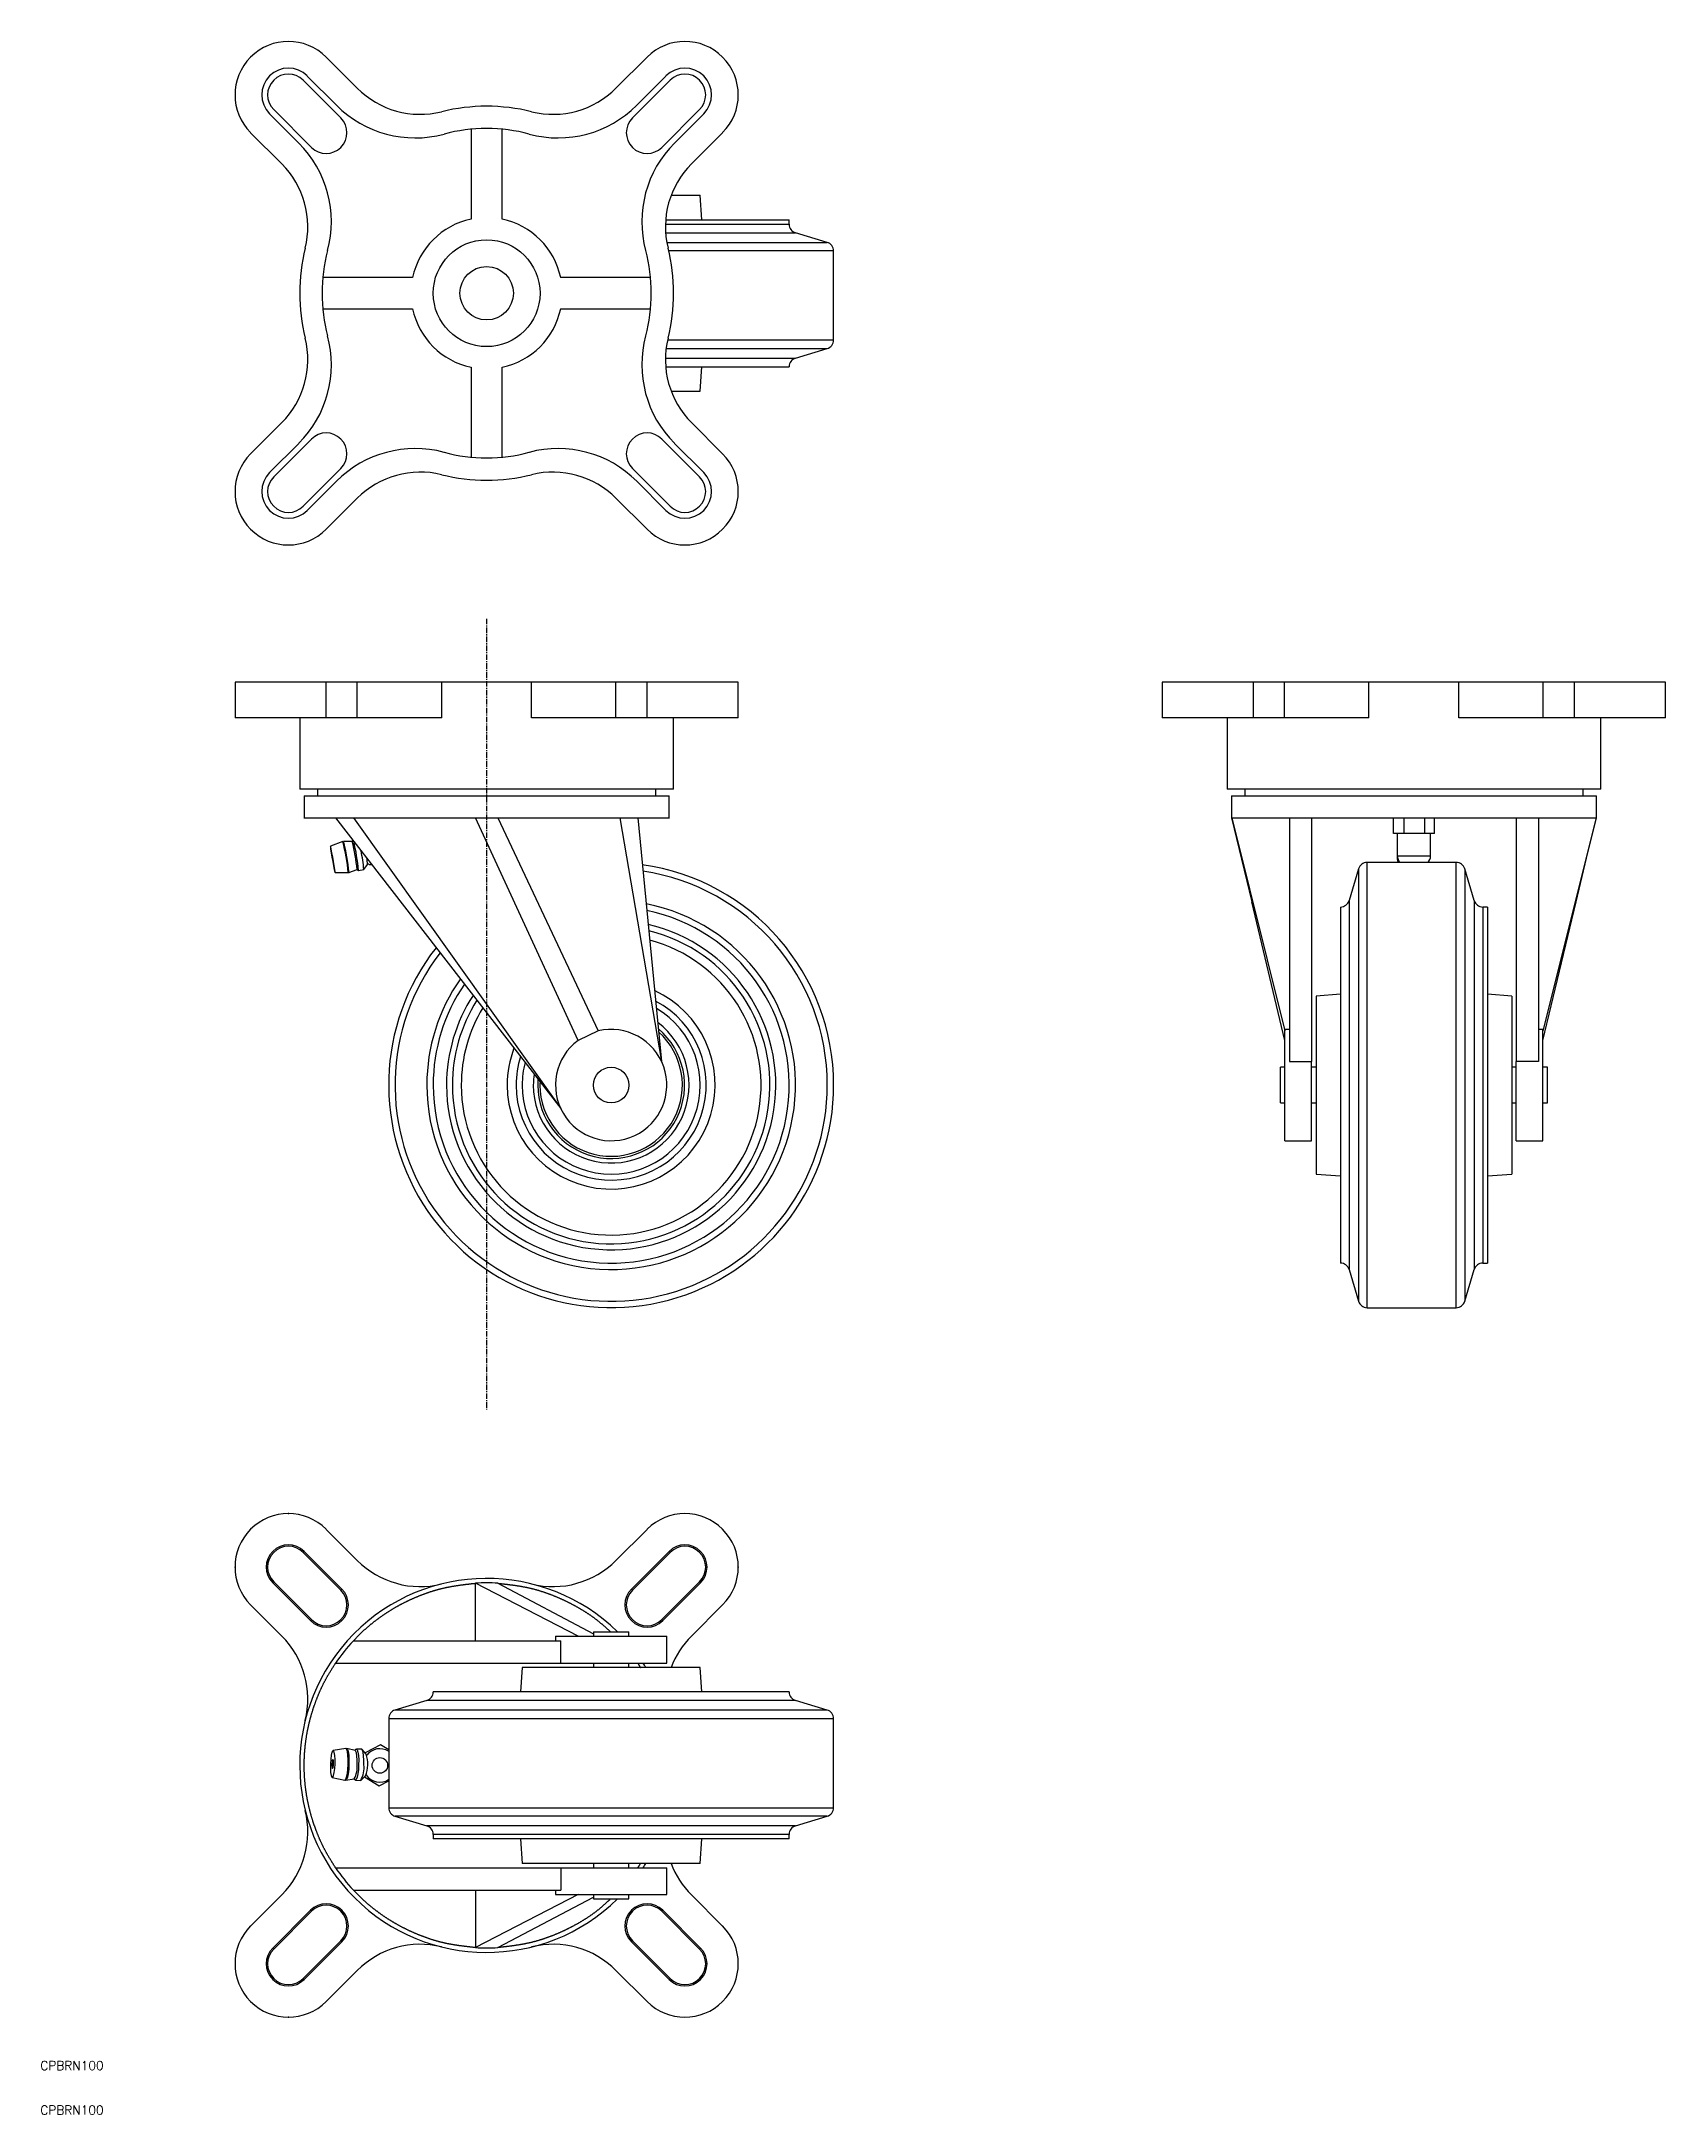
# Model space of a CAD drawing. Extents: x 10 to 375, y 10 to 476.
import ezdxf

# ---------------------------------------------------------------- set-up
doc = ezdxf.new("R2010")
doc.units = 0
doc.header["$PDSIZE"] = -1
doc.linetypes.add('CENTER', pattern=[2, 1.25, -0.25, 0.25, -0.25])
doc.layers.get('0').update_dxf_attribs({"linetype": 'CONTINUOUS'})
doc.layers.add('CENTER', color=1, linetype='CENTER')
doc.styles.get("Standard").update_dxf_attribs({"font": 'txt', "bigfont": 'bigfont'})

msp = doc.modelspace()

# ---------------------------------------------------------------- texts
at = {"color": 7, "linetype": 'CONTINUOUS'}
for p in [(10, 20), (10, 10)]:
    msp.add_text('CPBRN100', height=2, dxfattribs=at).set_placement(p)

# ---------------------------------------------------------------- linework, layer by layer
at = {"color": 7, "linetype": 'CONTINUOUS'}
for p, q in [((74.24, 472.15), (81.24, 465.15)), ((139.37, 465.15), (146.37, 472.15)), ((77.56, 458.49), (69.07, 466.97)), ((76.58, 461.32), (70, 467.9)), ((151.54, 466.97), (143.06, 458.49)), ((150.61, 467.9), (144.03, 461.32)), ((61.52, 459.42), (68.1, 452.84)), ((62.45, 460.35), (70.93, 451.86)), ((149.68, 451.86), (158.17, 460.35)), ((152.52, 452.84), (159.1, 459.42)), ((64.27, 448.18), (57.27, 455.17)), ((106.81, 455.95), (106.81, 435.75)), ((113.81, 435.75), (113.81, 455.95)), ((163.34, 455.17), (156.34, 448.18)), ((151.78, 441.11), (158.29, 441.11)), ((158.69, 435.61), (158.29, 441.11)), ((150.49, 434.59), (178.29, 434.59)), ((150.55, 435.61), (178.29, 435.61)), ((178.29, 434.59), (178.29, 435.61)), ((150.53, 432.67), (179.71, 432.67)), ((150.79, 430.53), (186.86, 430.53)), ((188.29, 428.61), (151.22, 428.61)), ((186.86, 430.53), (179.71, 432.67)), ((188.29, 408.59), (188.29, 428.61)), ((93.67, 422.61), (73.47, 422.61)), ((147.14, 422.61), (126.94, 422.61)), ((73.47, 415.61), (93.67, 415.61)), ((126.94, 415.61), (147.14, 415.61)), ((150.64, 406.67), (186.86, 406.67)), ((188.29, 408.59), (150.97, 408.59)), ((179.71, 404.53), (186.86, 406.67)), ((106.81, 402.48), (106.81, 382.28)), ((113.81, 382.28), (113.81, 402.48)), ((150.49, 404.53), (179.71, 404.53)), ((150.55, 402.61), (178.29, 402.61)), ((150.55, 402.61), (178.29, 402.61)), ((158.29, 397.11), (158.69, 402.61)), ((151.78, 397.11), (158.29, 397.11)), ((57.27, 383.05), (64.27, 390.05)), ((156.34, 390.05), (163.34, 383.05)), ((68.1, 385.39), (61.52, 378.81)), ((70.93, 386.36), (62.45, 377.88)), ((158.17, 377.88), (149.68, 386.36)), ((159.1, 378.81), (152.52, 385.39)), ((69.07, 371.25), (77.56, 379.74)), ((143.06, 379.74), (151.54, 371.25)), ((70, 370.32), (76.58, 376.9)), ((81.24, 373.08), (74.24, 366.08)), ((146.37, 366.08), (139.37, 373.08)), ((144.03, 376.9), (150.61, 370.32)), ((53.76, 331.74), (53.76, 323.74)), ((74.24, 331.74), (53.76, 331.74)), ((81.24, 331.74), (74.24, 331.74)), ((74.24, 323.74), (74.24, 331.74)), ((100.2, 331.74), (81.24, 331.74)), ((81.24, 323.74), (81.24, 331.74)), ((120.42, 331.74), (100.2, 331.74)), ((100.2, 323.74), (100.2, 331.74)), ((139.37, 331.74), (120.42, 331.74)), ((120.42, 323.74), (120.42, 331.74)), ((146.37, 331.74), (139.37, 331.74)), ((139.37, 323.74), (139.37, 331.74)), ((166.85, 331.74), (146.37, 331.74)), ((146.37, 323.74), (146.37, 331.74)), ((166.85, 323.74), (166.85, 331.74)), ((262.15, 331.74), (262.15, 323.74)), ((282.63, 331.74), (262.15, 331.74)), ((289.63, 331.74), (282.63, 331.74)), ((282.63, 323.74), (282.63, 331.74)), ((308.59, 331.74), (289.63, 331.74)), ((289.63, 323.74), (289.63, 331.74)), ((328.81, 331.74), (308.59, 331.74)), ((308.59, 323.74), (308.59, 331.74)), ((347.76, 331.74), (328.81, 331.74)), ((328.81, 323.74), (328.81, 331.74)), ((354.76, 331.74), (347.76, 331.74)), ((347.76, 323.74), (347.76, 331.74)), ((375.25, 331.74), (354.76, 331.74)), ((354.76, 323.74), (354.76, 331.74)), ((375.25, 323.74), (375.25, 331.74)), ((74.24, 323.74), (53.76, 323.74)), ((68.31, 323.74), (68.31, 307.74)), ((81.24, 323.74), (74.24, 323.74)), ((100.2, 323.74), (81.24, 323.74)), ((139.37, 323.74), (120.42, 323.74)), ((146.37, 323.74), (139.37, 323.74)), ((166.85, 323.74), (146.37, 323.74)), ((152.31, 307.74), (152.31, 323.74)), ((282.63, 323.74), (262.15, 323.74)), ((276.7, 323.74), (276.7, 307.74)), ((289.63, 323.74), (282.63, 323.74)), ((308.59, 323.74), (289.63, 323.74)), ((347.76, 323.74), (328.81, 323.74)), ((354.76, 323.74), (347.76, 323.74)), ((375.25, 323.74), (354.76, 323.74)), ((360.7, 307.74), (360.7, 323.74)), ((152.31, 307.74), (68.31, 307.74)), ((72.31, 307.74), (72.31, 306.24)), ((148.31, 306.24), (148.31, 307.74)), ((360.7, 307.74), (276.7, 307.74)), ((280.7, 307.74), (280.7, 306.24)), ((356.7, 306.24), (356.7, 307.74)), ((69.31, 306.24), (69.31, 301.12)), ((69.31, 306.24), (151.31, 306.24)), ((151.31, 301.12), (151.31, 306.24)), ((277.7, 306.24), (277.7, 301.24)), ((277.7, 306.24), (359.7, 306.24)), ((359.7, 301.24), (359.7, 306.24)), ((76.37, 301.24), (80.36, 301.24)), ((76.37, 301.24), (126.96, 235.96)), ((80.36, 301.24), (126.96, 235.96)), ((107.81, 301.24), (112.81, 301.24)), ((130.84, 251.29), (107.81, 301.24)), ((112.81, 301.24), (135.38, 253.4)), ((140.26, 301.24), (144.25, 301.24)), ((140.26, 301.24), (149.61, 246.53)), ((144.25, 301.24), (149.61, 246.53)), ((277.7, 301.24), (277.77, 301.24)), ((277.77, 301.24), (289.7, 253.4)), ((290.7, 301.24), (295.7, 301.24)), ((290.7, 301.24), (290.7, 246.53)), ((295.7, 301.24), (295.7, 246.53)), ((314.08, 297.74), (314.08, 301.24)), ((316.52, 297.74), (316.52, 301.24)), ((321.13, 297.74), (321.13, 301.24)), ((323.31, 297.74), (323.31, 301.24)), ((341.7, 301.24), (341.7, 246.53)), ((346.7, 301.24), (346.7, 246.53)), ((359.62, 301.24), (347.7, 253.4)), ((77.97, 295.95), (75.19, 294.93)), ((80.08, 295.98), (78.14, 295.98)), ((80.26, 296.22), (80.08, 295.98)), ((316.52, 297.74), (314.08, 297.74)), ((314.95, 297.74), (314.95, 292.74)), ((321.13, 297.74), (316.52, 297.74)), ((323.31, 297.74), (321.13, 297.74)), ((322.45, 292.74), (322.45, 297.74)), ((76.24, 288.98), (79.2, 288.98)), ((79.37, 289.01), (81.19, 289.67)), ((81.19, 289.67), (81.54, 289.43)), ((81.54, 289.43), (82.72, 289.64)), ((81.54, 289.43), (81.54, 289.43)), ((82.73, 289.64), (83.54, 290.8)), ((306.26, 289.82), (304.11, 282.67)), ((306.26, 289.82), (306.26, 241.24)), ((328.2, 291.24), (308.17, 291.24)), ((308.17, 241.24), (308.17, 291.24)), ((314.95, 292.74), (322.45, 292.74)), ((315.25, 291.69), (315.45, 291.24)), ((328.2, 241.24), (328.2, 291.24)), ((332.26, 282.67), (330.11, 289.82)), ((330.11, 289.82), (330.11, 241.24)), ((289.7, 251.29), (282.27, 282.42)), ((302.2, 281.24), (302.2, 201.24)), ((302.2, 281.24), (302.2, 201.24)), ((304.11, 282.67), (304.11, 199.82)), ((332.26, 282.67), (332.26, 199.82)), ((335.2, 281.24), (334.17, 281.24)), ((334.17, 281.24), (334.17, 201.24)), ((335.2, 281.24), (335.2, 201.24)), ((347.7, 251.29), (355.13, 282.42)), ((302.2, 261.65), (296.7, 261.24)), ((296.7, 261.24), (296.7, 221.24)), ((340.7, 261.24), (335.2, 261.65)), ((340.7, 261.24), (340.7, 221.24)), ((135.38, 253.4), (130.84, 251.29)), ((290.7, 253.74), (289.7, 253.74)), ((289.7, 228.74), (289.7, 253.74)), ((347.7, 253.74), (346.7, 253.74)), ((347.7, 228.74), (347.7, 253.74)), ((289.7, 245.24), (288.7, 245.24)), ((288.7, 239.08), (288.7, 245.24)), ((290.7, 246.53), (295.7, 246.53)), ((295.7, 228.74), (295.7, 246.53)), ((296.7, 245.24), (295.7, 245.24)), ((341.7, 245.24), (340.7, 245.24)), ((341.7, 228.74), (341.7, 246.53)), ((346.7, 246.53), (341.7, 246.53)), ((348.7, 245.24), (347.7, 245.24)), ((348.7, 239.08), (348.7, 245.24)), ((288.7, 237.24), (288.7, 239.08)), ((306.26, 241.24), (306.26, 192.67)), ((308.17, 191.24), (308.17, 241.24)), ((328.2, 191.24), (328.2, 241.24)), ((330.11, 241.24), (330.11, 192.67)), ((348.7, 237.24), (348.7, 239.08)), ((288.7, 237.24), (289.7, 237.24)), ((295.7, 237.24), (296.7, 237.24)), ((340.7, 237.24), (341.7, 237.24)), ((347.7, 237.24), (348.7, 237.24)), ((289.7, 228.74), (295.7, 228.74)), ((341.7, 228.74), (347.7, 228.74)), ((296.7, 221.24), (302.2, 220.84)), ((335.2, 220.84), (340.7, 221.24)), ((334.17, 201.24), (335.2, 201.24)), ((304.11, 199.82), (306.26, 192.67)), ((330.11, 192.67), (332.26, 199.82)), ((308.17, 191.24), (328.2, 191.24)), ((81.24, 134.45), (74.24, 141.45)), ((146.37, 141.45), (139.37, 134.45)), ((69.29, 136.49), (69.07, 136.28)), ((69.07, 136.28), (77.56, 127.79)), ((77.77, 128.01), (69.29, 136.49)), ((151.33, 136.49), (142.84, 128.01)), ((143.06, 127.79), (151.54, 136.28)), ((151.33, 136.49), (151.54, 136.28)), ((62.23, 129.44), (62.45, 129.65)), ((62.23, 129.44), (70.72, 120.95)), ((70.93, 121.17), (62.45, 129.65)), ((77.77, 128.01), (77.56, 127.79)), ((130.84, 117.42), (107.81, 129.34)), ((107.81, 116.42), (107.81, 129.34)), ((112.81, 129.34), (134.29, 117.99)), ((142.84, 128.01), (143.06, 127.79)), ((158.17, 129.65), (149.68, 121.17)), ((149.9, 120.95), (158.38, 129.44)), ((158.38, 129.44), (158.17, 129.65)), ((57.27, 124.48), (64.27, 117.48)), ((70.72, 120.95), (70.93, 121.17)), ((149.9, 120.95), (149.68, 121.17)), ((156.34, 117.48), (163.34, 124.48)), ((80.36, 116.42), (126.96, 116.42)), ((125.79, 117.42), (125.79, 116.42)), ((125.79, 117.42), (150.79, 117.42)), ((126.96, 111.42), (126.96, 116.42)), ((134.29, 118.42), (134.29, 117.42)), ((134.29, 118.42), (141.65, 118.42)), ((141.65, 118.42), (142.29, 118.42)), ((142.29, 117.42), (142.29, 118.42)), ((150.79, 111.42), (150.79, 117.42)), ((76.37, 111.42), (126.96, 111.42)), ((118.29, 110.42), (117.88, 104.92)), ((158.29, 110.42), (118.29, 110.42)), ((126.96, 111.42), (150.79, 111.42)), ((134.29, 111.42), (134.29, 110.42)), ((142.29, 110.42), (142.29, 111.42)), ((158.69, 104.92), (158.29, 110.42)), ((96.86, 103), (89.71, 100.86)), ((179.71, 103), (96.86, 103)), ((178.29, 104.92), (98.29, 104.92)), ((178.29, 104.92), (98.29, 104.92)), ((186.86, 100.86), (179.71, 103)), ((88.29, 98.94), (88.29, 78.92)), ((88.29, 98.94), (188.29, 98.94)), ((186.86, 100.86), (89.71, 100.86)), ((188.29, 78.92), (188.29, 98.94)), ((78.68, 92.2), (75.8, 91.78)), ((80.76, 91.79), (78.89, 92.19)), ((80.94, 92.04), (80.7, 91.81)), ((82.23, 92.05), (81.05, 92.09)), ((83.25, 90.98), (82.33, 91.99)), ((86.45, 93.03), (83.04, 91.21)), ((88.29, 91.9), (86.45, 93.03)), ((75.6, 85.74), (78.45, 85.13)), ((78.66, 85.12), (80.55, 85.4)), ((80.5, 85.39), (80.72, 85.15)), ((80.82, 85.09), (82, 85.05)), ((82.11, 85.1), (83.1, 86.06)), ((82.87, 85.84), (86.16, 83.8)), ((86.16, 83.8), (88.29, 84.94)), ((88.29, 78.92), (188.29, 78.92)), ((89.71, 77), (96.86, 74.86)), ((186.86, 77), (89.71, 77)), ((179.71, 74.86), (96.86, 74.86)), ((179.71, 74.86), (186.86, 77)), ((98.29, 72.94), (98.29, 71.92)), ((178.29, 72.94), (98.29, 72.94)), ((178.29, 71.92), (98.29, 71.92)), ((117.88, 71.92), (118.29, 66.42)), ((158.29, 66.42), (158.69, 71.92)), ((178.29, 71.92), (178.29, 72.94)), ((76.37, 65.42), (126.96, 65.42)), ((158.29, 66.42), (118.29, 66.42)), ((126.96, 65.42), (126.96, 60.42)), ((126.96, 65.42), (150.79, 65.42)), ((134.29, 66.42), (134.29, 65.42)), ((142.29, 65.42), (142.29, 66.42)), ((150.79, 59.42), (150.79, 65.42)), ((64.27, 59.35), (57.27, 52.35)), ((70.72, 55.88), (62.23, 47.4)), ((70.72, 55.88), (70.93, 55.67)), ((80.36, 60.42), (126.96, 60.42)), ((107.81, 60.42), (107.81, 47.49)), ((130.84, 59.42), (107.81, 47.49)), ((112.81, 47.49), (134.29, 58.84)), ((125.79, 60.42), (125.79, 59.42)), ((125.79, 59.42), (150.79, 59.42)), ((134.29, 59.42), (134.29, 58.42)), ((134.29, 58.42), (141.65, 58.42)), ((141.65, 58.42), (142.29, 58.42)), ((142.29, 58.42), (142.29, 59.42)), ((149.9, 55.88), (149.68, 55.67)), ((158.38, 47.4), (149.9, 55.88)), ((163.34, 52.35), (156.34, 59.35)), ((62.45, 47.18), (70.93, 55.67)), ((149.68, 55.67), (158.17, 47.18)), ((62.23, 47.4), (62.45, 47.18)), ((77.56, 49.04), (69.07, 40.56)), ((69.29, 40.34), (77.77, 48.83)), ((77.77, 48.83), (77.56, 49.04)), ((142.84, 48.83), (143.06, 49.04)), ((142.84, 48.83), (151.33, 40.34)), ((151.54, 40.56), (143.06, 49.04)), ((158.38, 47.4), (158.17, 47.18)), ((74.24, 35.38), (81.24, 42.38)), ((139.37, 42.38), (146.37, 35.38)), ((69.29, 40.34), (69.07, 40.56)), ((151.33, 40.34), (151.54, 40.56))]:
    msp.add_line(p, q, dxfattribs=at)
at = {"color": 7, "linetype": 'CONTINUOUS', "flags": 128}
for points in [[(277.7, 301.24), (279.96, 291.99), (282.27, 282.42)], [(341.7, 301.24), (343.01, 301.24), (344.28, 301.24), (346.7, 301.24)], [(355.13, 282.42), (357.48, 292.18), (359.7, 301.24)], [(359.7, 301.24), (359.7, 301.24), (359.62, 301.24)], [(76.24, 288.98), (76.24, 289.16), (76.18, 289.67), (76.06, 290.47), (75.9, 291.44), (75.72, 292.47), (75.54, 293.44), (75.38, 294.24), (75.26, 294.75), (75.19, 294.93), (75.19, 294.75), (75.25, 294.24), (75.37, 293.44), (75.53, 292.47), (75.71, 291.44), (75.9, 290.47), (76.06, 289.67), (76.18, 289.16), (76.24, 288.98)], [(75.89, 290.97), (75.89, 291.05), (75.86, 291.26), (75.81, 291.58), (75.75, 291.96), (75.68, 292.33), (75.62, 292.65), (75.57, 292.87), (75.54, 292.94), (75.54, 292.87), (75.57, 292.65), (75.62, 292.33), (75.69, 291.96), (75.75, 291.58), (75.82, 291.26), (75.87, 291.05), (75.89, 290.97)], [(79.19, 288.98), (79.19, 288.98), (79.37, 289.01), (79.38, 289.01)], [(76.24, 88.74), (76.24, 89.77), (76.18, 90.68), (76.06, 91.36), (75.9, 91.73), (75.72, 91.73), (75.54, 91.38), (75.38, 90.71), (75.26, 89.8), (75.19, 88.77), (75.19, 87.74), (75.25, 86.83), (75.37, 86.15), (75.53, 85.78), (75.71, 85.78), (75.9, 86.13), (76.06, 86.8), (76.18, 87.71), (76.24, 88.74)], [(75.89, 88.75), (75.89, 89.13), (75.86, 89.46), (75.81, 89.68), (75.75, 89.75), (75.68, 89.68), (75.62, 89.47), (75.57, 89.14), (75.54, 88.76), (75.54, 88.38), (75.57, 88.05), (75.62, 87.83), (75.69, 87.76), (75.75, 87.83), (75.82, 88.04), (75.87, 88.37), (75.89, 88.75)], [(78.45, 85.13), (78.47, 85.13), (78.67, 85.3), (78.85, 85.79), (79.02, 86.57), (79.13, 87.55), (79.2, 88.64)], [(78.89, 92.19), (78.87, 92.19), (78.67, 92.18)], [(78.89, 92.19), (79.05, 92.01), (79.21, 91.51), (79.32, 90.72), (79.37, 89.73), (79.37, 88.64), (79.3, 87.55), (79.19, 86.56), (79.03, 85.79), (78.84, 85.29), (78.67, 85.12)], [(79.2, 88.64), (79.2, 89.74), (79.15, 90.73), (79.04, 91.51), (78.88, 92.02), (78.7, 92.2), (78.68, 92.2)], [(81.54, 88.57), (81.48, 87.49), (81.36, 86.52), (81.2, 85.75), (81.02, 85.26), (80.82, 85.09), (80.72, 85.15)], [(81.19, 88.58), (81.2, 89.62), (81.14, 90.55), (81.03, 91.27), (80.87, 91.69), (80.76, 91.79)], [(80.94, 92.04), (81.05, 92.09), (81.23, 91.91), (81.38, 91.41), (81.49, 90.63), (81.55, 89.65), (81.54, 88.57)], [(82.72, 88.53), (82.73, 89.61), (82.67, 90.59), (82.56, 91.37), (82.41, 91.87), (82.23, 92.05)], [(78.45, 85.15), (78.58, 85.12), (78.68, 85.14)]]:
    msp.add_lwpolyline(points, dxfattribs=at)
at = {"color": 7}
for points in [[(69.31, 301.25, 0), (69.31, 301.25, 0), (69.31, 301.25, 0), (69.32, 301.25, 0), (69.32, 301.25, 0), (69.33, 301.25, 0), (69.33, 301.25, 0), (69.33, 301.25, 0), (69.34, 301.25, 0), (69.34, 301.25, 0), (69.34, 301.25, 0), (69.35, 301.25, 0), (69.35, 301.25, 0), (69.36, 301.25, 0), (69.36, 301.25, 0), (69.36, 301.25, 0), (69.37, 301.25, 0), (69.37, 301.25, 0), (69.38, 301.25, 0), (69.38, 301.25, 0), (69.39, 301.25, 0), (69.39, 301.25, 0), (69.4, 301.25, 0), (69.4, 301.25, 0), (69.41, 301.25, 0), (69.41, 301.25, 0), (69.42, 301.25, 0), (69.42, 301.25, 0), (69.43, 301.25, 0), (69.43, 301.25, 0), (69.44, 301.25, 0), (69.44, 301.25, 0), (69.45, 301.25, 0), (69.46, 301.25, 0), (69.46, 301.25, 0), (69.47, 301.25, 0), (69.48, 301.25, 0), (69.48, 301.25, 0), (69.49, 301.25, 0), (69.5, 301.25, 0), (69.51, 301.25, 0), (69.51, 301.25, 0), (69.52, 301.25, 0), (69.53, 301.25, 0), (69.54, 301.25, 0), (69.55, 301.25, 0), (69.56, 301.25, 0), (69.56, 301.25, 0), (69.57, 301.25, 0), (69.58, 301.25, 0), (69.59, 301.25, 0), (69.6, 301.25, 0), (69.61, 301.25, 0), (69.62, 301.25, 0), (69.63, 301.25, 0), (69.65, 301.25, 0), (69.66, 301.25, 0), (69.67, 301.25, 0), (69.68, 301.25, 0), (69.69, 301.25, 0), (69.71, 301.25, 0), (69.72, 301.25, 0), (69.73, 301.25, 0), (69.74, 301.25, 0), (69.76, 301.25, 0), (69.77, 301.25, 0), (69.79, 301.25, 0), (69.8, 301.25, 0), (69.82, 301.25, 0), (69.83, 301.25, 0), (69.85, 301.25, 0), (69.86, 301.25, 0), (69.88, 301.25, 0), (69.89, 301.25, 0), (69.91, 301.25, 0), (69.93, 301.25, 0), (69.94, 301.25, 0), (69.96, 301.25, 0), (69.98, 301.25, 0), (69.99, 301.25, 0), (70.01, 301.25, 0), (70.03, 301.25, 0), (70.05, 301.25, 0), (70.07, 301.25, 0), (70.08, 301.25, 0), (70.1, 301.25, 0), (70.12, 301.25, 0), (70.14, 301.25, 0), (70.16, 301.25, 0), (70.18, 301.25, 0), (70.2, 301.25, 0), (70.22, 301.25, 0), (70.24, 301.25, 0), (70.26, 301.25, 0), (70.28, 301.25, 0), (70.31, 301.25, 0), (70.33, 301.25, 0), (70.35, 301.25, 0), (70.37, 301.25, 0), (70.39, 301.25, 0), (70.42, 301.25, 0), (70.44, 301.25, 0), (70.46, 301.25, 0), (70.48, 301.25, 0), (70.51, 301.25, 0), (70.53, 301.25, 0), (70.56, 301.25, 0), (70.58, 301.25, 0), (70.6, 301.25, 0), (70.63, 301.25, 0), (70.65, 301.25, 0), (70.68, 301.25, 0), (70.7, 301.25, 0), (70.73, 301.25, 0), (70.75, 301.25, 0), (70.78, 301.25, 0), (70.8, 301.25, 0), (70.83, 301.25, 0), (70.86, 301.25, 0), (70.88, 301.25, 0), (70.91, 301.25, 0), (70.94, 301.25, 0), (70.96, 301.25, 0), (70.99, 301.25, 0), (71.02, 301.25, 0), (71.05, 301.25, 0), (71.07, 301.25, 0), (71.1, 301.25, 0), (71.13, 301.25, 0), (71.16, 301.25, 0), (71.19, 301.25, 0), (71.22, 301.25, 0), (71.24, 301.25, 0), (71.27, 301.25, 0), (71.3, 301.25, 0), (71.33, 301.25, 0), (71.36, 301.25, 0), (71.39, 301.25, 0), (71.42, 301.25, 0), (71.45, 301.25, 0), (71.48, 301.25, 0), (71.51, 301.25, 0), (71.55, 301.25, 0), (71.58, 301.25, 0), (71.61, 301.25, 0), (71.64, 301.25, 0), (71.67, 301.25, 0), (71.7, 301.25, 0), (71.74, 301.25, 0), (71.77, 301.25, 0), (71.8, 301.25, 0), (71.83, 301.25, 0), (71.87, 301.25, 0), (71.9, 301.25, 0), (71.93, 301.25, 0), (71.97, 301.25, 0), (72, 301.25, 0), (72.04, 301.25, 0), (72.07, 301.25, 0), (72.1, 301.25, 0), (72.14, 301.25, 0), (72.17, 301.25, 0), (72.21, 301.25, 0), (72.24, 301.25, 0), (72.28, 301.25, 0), (72.32, 301.25, 0), (72.35, 301.25, 0), (72.39, 301.25, 0), (72.42, 301.25, 0), (72.46, 301.25, 0), (72.5, 301.25, 0), (72.53, 301.25, 0), (72.57, 301.25, 0), (72.61, 301.25, 0), (72.65, 301.25, 0), (72.68, 301.25, 0), (72.72, 301.25, 0), (72.76, 301.25, 0), (72.8, 301.25, 0), (72.84, 301.25, 0), (72.87, 301.25, 0), (72.91, 301.25, 0), (72.95, 301.25, 0), (72.99, 301.25, 0), (73.03, 301.25, 0), (73.07, 301.25, 0), (73.11, 301.25, 0), (73.15, 301.25, 0), (73.19, 301.25, 0), (73.23, 301.25, 0), (73.27, 301.25, 0), (73.31, 301.25, 0), (73.36, 301.25, 0), (73.4, 301.25, 0), (73.44, 301.25, 0), (73.48, 301.25, 0), (73.52, 301.25, 0), (73.57, 301.25, 0), (73.61, 301.25, 0), (73.65, 301.25, 0), (73.7, 301.25, 0), (73.74, 301.25, 0), (73.78, 301.25, 0), (73.83, 301.25, 0), (73.87, 301.25, 0), (73.91, 301.25, 0), (73.96, 301.25, 0), (74, 301.25, 0), (74.05, 301.25, 0), (74.09, 301.25, 0), (74.14, 301.25, 0), (74.19, 301.25, 0), (74.23, 301.25, 0), (74.28, 301.25, 0), (74.32, 301.25, 0), (74.37, 301.25, 0), (74.42, 301.25, 0), (74.47, 301.25, 0), (74.51, 301.25, 0), (74.56, 301.25, 0), (74.61, 301.25, 0), (74.66, 301.25, 0), (74.7, 301.25, 0), (74.75, 301.25, 0), (74.8, 301.25, 0), (74.85, 301.25, 0), (74.9, 301.25, 0), (74.95, 301.25, 0), (75, 301.25, 0), (75.05, 301.25, 0), (75.1, 301.25, 0), (75.15, 301.25, 0), (75.2, 301.25, 0), (75.25, 301.25, 0), (75.3, 301.25, 0), (75.35, 301.25, 0), (75.4, 301.25, 0), (75.45, 301.25, 0), (75.5, 301.25, 0), (75.55, 301.25, 0), (75.6, 301.25, 0), (75.65, 301.25, 0), (75.7, 301.25, 0), (75.75, 301.25, 0), (75.8, 301.25, 0), (75.85, 301.25, 0), (75.9, 301.25, 0), (75.96, 301.25, 0), (76.01, 301.25, 0), (76.06, 301.25, 0), (76.11, 301.25, 0), (76.16, 301.25, 0), (76.21, 301.25, 0), (76.26, 301.25, 0), (76.31, 301.25, 0), (76.37, 301.25, 0)], [(80.36, 301.25, 0), (80.43, 301.25, 0), (80.51, 301.25, 0), (80.58, 301.25, 0), (80.66, 301.25, 0), (80.73, 301.25, 0), (80.81, 301.25, 0), (80.88, 301.25, 0), (80.96, 301.25, 0), (81.03, 301.25, 0), (81.11, 301.25, 0), (81.18, 301.25, 0), (81.26, 301.25, 0), (81.34, 301.25, 0), (81.41, 301.25, 0), (81.49, 301.25, 0), (81.56, 301.25, 0), (81.64, 301.25, 0), (81.72, 301.25, 0), (81.8, 301.25, 0), (81.87, 301.25, 0), (81.95, 301.25, 0), (82.03, 301.25, 0), (82.11, 301.25, 0), (82.19, 301.25, 0), (82.27, 301.25, 0), (82.34, 301.25, 0), (82.42, 301.25, 0), (82.5, 301.25, 0), (82.58, 301.25, 0), (82.66, 301.25, 0), (82.74, 301.25, 0), (82.82, 301.25, 0), (82.9, 301.25, 0), (82.98, 301.25, 0), (83.07, 301.25, 0), (83.15, 301.25, 0), (83.23, 301.25, 0), (83.31, 301.25, 0), (83.39, 301.25, 0), (83.47, 301.25, 0), (83.55, 301.25, 0), (83.64, 301.25, 0), (83.72, 301.25, 0), (83.8, 301.25, 0), (83.88, 301.25, 0), (83.97, 301.25, 0), (84.05, 301.25, 0), (84.13, 301.25, 0), (84.22, 301.25, 0), (84.3, 301.25, 0), (84.39, 301.25, 0), (84.47, 301.25, 0), (84.55, 301.25, 0), (84.64, 301.25, 0), (84.72, 301.25, 0), (84.81, 301.25, 0), (84.89, 301.25, 0), (84.98, 301.25, 0), (85.06, 301.25, 0), (85.15, 301.25, 0), (85.23, 301.25, 0), (85.32, 301.25, 0), (85.41, 301.25, 0), (85.49, 301.25, 0), (85.58, 301.25, 0), (85.67, 301.25, 0), (85.75, 301.25, 0), (85.84, 301.25, 0), (85.93, 301.25, 0), (86.01, 301.25, 0), (86.1, 301.25, 0), (86.19, 301.25, 0), (86.28, 301.25, 0), (86.36, 301.25, 0), (86.45, 301.25, 0), (86.54, 301.25, 0), (86.63, 301.25, 0), (86.72, 301.25, 0), (86.81, 301.25, 0), (86.89, 301.25, 0), (86.98, 301.25, 0), (87.07, 301.25, 0), (87.16, 301.25, 0), (87.25, 301.25, 0), (87.34, 301.25, 0), (87.43, 301.25, 0), (87.52, 301.25, 0), (87.61, 301.25, 0), (87.7, 301.25, 0), (87.79, 301.25, 0), (87.88, 301.25, 0), (87.97, 301.25, 0), (88.06, 301.25, 0), (88.15, 301.25, 0), (88.25, 301.25, 0), (88.34, 301.25, 0), (88.43, 301.25, 0), (88.52, 301.25, 0), (88.61, 301.25, 0), (88.7, 301.25, 0), (88.8, 301.25, 0), (88.89, 301.25, 0), (88.98, 301.25, 0), (89.07, 301.25, 0), (89.17, 301.25, 0), (89.26, 301.25, 0), (89.35, 301.25, 0), (89.44, 301.25, 0), (89.54, 301.25, 0), (89.63, 301.25, 0), (89.72, 301.25, 0), (89.82, 301.25, 0), (89.91, 301.25, 0), (90.01, 301.25, 0), (90.1, 301.25, 0), (90.19, 301.25, 0), (90.29, 301.25, 0), (90.38, 301.25, 0), (90.48, 301.25, 0), (90.57, 301.25, 0), (90.67, 301.25, 0), (90.76, 301.25, 0), (90.86, 301.25, 0), (90.95, 301.25, 0), (91.05, 301.25, 0), (91.14, 301.25, 0), (91.24, 301.25, 0), (91.34, 301.25, 0), (91.43, 301.25, 0), (91.53, 301.25, 0), (91.62, 301.25, 0), (91.72, 301.25, 0), (91.82, 301.25, 0), (91.91, 301.25, 0), (92.01, 301.25, 0), (92.11, 301.25, 0), (92.21, 301.25, 0), (92.3, 301.25, 0), (92.4, 301.25, 0), (92.5, 301.25, 0), (92.59, 301.25, 0), (92.69, 301.25, 0), (92.79, 301.25, 0), (92.89, 301.25, 0), (92.99, 301.25, 0), (93.08, 301.25, 0), (93.18, 301.25, 0), (93.28, 301.25, 0), (93.38, 301.25, 0), (93.48, 301.25, 0), (93.58, 301.25, 0), (93.68, 301.25, 0), (93.78, 301.25, 0), (93.87, 301.25, 0), (93.97, 301.25, 0), (94.07, 301.25, 0), (94.17, 301.25, 0), (94.27, 301.25, 0), (94.37, 301.25, 0), (94.47, 301.25, 0), (94.57, 301.25, 0), (94.67, 301.25, 0), (94.77, 301.25, 0), (94.87, 301.25, 0), (94.97, 301.25, 0), (95.07, 301.25, 0), (95.17, 301.25, 0), (95.27, 301.25, 0), (95.38, 301.25, 0), (95.48, 301.25, 0), (95.58, 301.25, 0), (95.68, 301.25, 0), (95.78, 301.25, 0), (95.88, 301.25, 0), (95.98, 301.25, 0), (96.08, 301.25, 0), (96.19, 301.25, 0), (96.29, 301.25, 0), (96.39, 301.25, 0), (96.49, 301.25, 0), (96.59, 301.25, 0), (96.69, 301.25, 0), (96.8, 301.25, 0), (96.9, 301.25, 0), (97, 301.25, 0), (97.1, 301.25, 0), (97.21, 301.25, 0), (97.31, 301.25, 0), (97.41, 301.25, 0), (97.51, 301.25, 0), (97.62, 301.25, 0), (97.72, 301.25, 0), (97.82, 301.25, 0), (97.93, 301.25, 0), (98.03, 301.25, 0), (98.13, 301.25, 0), (98.24, 301.25, 0), (98.34, 301.25, 0), (98.44, 301.25, 0), (98.55, 301.25, 0), (98.65, 301.25, 0), (98.76, 301.25, 0), (98.86, 301.25, 0), (98.96, 301.25, 0), (99.07, 301.25, 0), (99.17, 301.25, 0), (99.28, 301.25, 0), (99.38, 301.25, 0), (99.49, 301.25, 0), (99.59, 301.25, 0), (99.69, 301.25, 0), (99.8, 301.25, 0), (99.9, 301.25, 0), (100.01, 301.25, 0), (100.11, 301.25, 0), (100.22, 301.25, 0), (100.32, 301.25, 0), (100.43, 301.25, 0), (100.53, 301.25, 0), (100.64, 301.25, 0), (100.75, 301.25, 0), (100.85, 301.25, 0), (100.96, 301.25, 0), (101.06, 301.25, 0), (101.17, 301.25, 0), (101.27, 301.25, 0), (101.38, 301.25, 0), (101.48, 301.25, 0), (101.59, 301.25, 0), (101.7, 301.25, 0), (101.8, 301.25, 0), (101.91, 301.25, 0), (102.02, 301.25, 0), (102.12, 301.25, 0), (102.23, 301.25, 0), (102.33, 301.25, 0), (102.44, 301.25, 0), (102.55, 301.25, 0), (102.65, 301.25, 0), (102.76, 301.25, 0), (102.87, 301.25, 0), (102.97, 301.25, 0), (103.08, 301.25, 0), (103.19, 301.25, 0), (103.29, 301.25, 0), (103.4, 301.25, 0), (103.51, 301.25, 0), (103.61, 301.25, 0), (103.72, 301.25, 0), (103.83, 301.25, 0), (103.94, 301.25, 0), (104.04, 301.25, 0), (104.15, 301.25, 0), (104.26, 301.25, 0), (104.36, 301.25, 0), (104.47, 301.25, 0), (104.58, 301.25, 0), (104.69, 301.25, 0), (104.79, 301.25, 0), (104.9, 301.25, 0), (105.01, 301.25, 0), (105.11, 301.25, 0), (105.22, 301.25, 0), (105.33, 301.25, 0), (105.44, 301.25, 0), (105.55, 301.25, 0), (105.65, 301.25, 0), (105.76, 301.25, 0), (105.87, 301.25, 0), (105.97, 301.25, 0), (106.08, 301.25, 0), (106.19, 301.25, 0), (106.3, 301.25, 0), (106.41, 301.25, 0), (106.51, 301.25, 0), (106.62, 301.25, 0), (106.73, 301.25, 0), (106.84, 301.25, 0), (106.94, 301.25, 0), (107.05, 301.25, 0), (107.16, 301.25, 0), (107.27, 301.25, 0), (107.38, 301.25, 0), (107.48, 301.25, 0), (107.59, 301.25, 0), (107.7, 301.25, 0), (107.81, 301.25, 0)], [(112.81, 301.25, 0), (112.92, 301.25, 0), (113.02, 301.25, 0), (113.13, 301.25, 0), (113.24, 301.25, 0), (113.35, 301.25, 0), (113.45, 301.25, 0), (113.56, 301.25, 0), (113.67, 301.25, 0), (113.78, 301.25, 0), (113.89, 301.25, 0), (113.99, 301.25, 0), (114.1, 301.25, 0), (114.21, 301.25, 0), (114.32, 301.25, 0), (114.42, 301.25, 0), (114.53, 301.25, 0), (114.64, 301.25, 0), (114.75, 301.25, 0), (114.85, 301.25, 0), (114.96, 301.25, 0), (115.07, 301.25, 0), (115.18, 301.25, 0), (115.28, 301.25, 0), (115.39, 301.25, 0), (115.5, 301.25, 0), (115.61, 301.25, 0), (115.71, 301.25, 0), (115.82, 301.25, 0), (115.93, 301.25, 0), (116.04, 301.25, 0), (116.14, 301.25, 0), (116.25, 301.25, 0), (116.36, 301.25, 0), (116.47, 301.25, 0), (116.57, 301.25, 0), (116.68, 301.25, 0), (116.79, 301.25, 0), (116.89, 301.25, 0), (117, 301.25, 0), (117.11, 301.25, 0), (117.21, 301.25, 0), (117.32, 301.25, 0), (117.43, 301.25, 0), (117.53, 301.25, 0), (117.64, 301.25, 0), (117.75, 301.25, 0), (117.86, 301.25, 0), (117.96, 301.25, 0), (118.07, 301.25, 0), (118.17, 301.25, 0), (118.28, 301.25, 0), (118.39, 301.25, 0), (118.49, 301.25, 0), (118.6, 301.25, 0), (118.7, 301.25, 0), (118.81, 301.25, 0), (118.92, 301.25, 0), (119.02, 301.25, 0), (119.13, 301.25, 0), (119.23, 301.25, 0), (119.34, 301.25, 0), (119.45, 301.25, 0), (119.55, 301.25, 0), (119.66, 301.25, 0), (119.76, 301.25, 0), (119.87, 301.25, 0), (119.97, 301.25, 0), (120.08, 301.25, 0), (120.19, 301.25, 0), (120.29, 301.25, 0), (120.39, 301.25, 0), (120.5, 301.25, 0), (120.61, 301.25, 0), (120.71, 301.25, 0), (120.81, 301.25, 0), (120.92, 301.25, 0), (121.02, 301.25, 0), (121.13, 301.25, 0), (121.23, 301.25, 0), (121.34, 301.25, 0), (121.44, 301.25, 0), (121.55, 301.25, 0), (121.65, 301.25, 0), (121.75, 301.25, 0), (121.86, 301.25, 0), (121.96, 301.25, 0), (122.07, 301.25, 0), (122.17, 301.25, 0), (122.27, 301.25, 0), (122.38, 301.25, 0), (122.48, 301.25, 0), (122.58, 301.25, 0), (122.69, 301.25, 0), (122.79, 301.25, 0), (122.89, 301.25, 0), (123, 301.25, 0), (123.1, 301.25, 0), (123.2, 301.25, 0), (123.31, 301.25, 0), (123.41, 301.25, 0), (123.51, 301.25, 0), (123.61, 301.25, 0), (123.72, 301.25, 0), (123.82, 301.25, 0), (123.92, 301.25, 0), (124.02, 301.25, 0), (124.12, 301.25, 0), (124.22, 301.25, 0), (124.33, 301.25, 0), (124.43, 301.25, 0), (124.53, 301.25, 0), (124.63, 301.25, 0), (124.73, 301.25, 0), (124.83, 301.25, 0), (124.94, 301.25, 0), (125.04, 301.25, 0), (125.14, 301.25, 0), (125.24, 301.25, 0), (125.34, 301.25, 0), (125.44, 301.25, 0), (125.54, 301.25, 0), (125.64, 301.25, 0), (125.74, 301.25, 0), (125.84, 301.25, 0), (125.94, 301.25, 0), (126.04, 301.25, 0), (126.14, 301.25, 0), (126.24, 301.25, 0), (126.34, 301.25, 0), (126.44, 301.25, 0), (126.54, 301.25, 0), (126.64, 301.25, 0), (126.74, 301.25, 0), (126.84, 301.25, 0), (126.94, 301.25, 0), (127.04, 301.25, 0), (127.14, 301.25, 0), (127.23, 301.25, 0), (127.33, 301.25, 0), (127.43, 301.25, 0), (127.53, 301.25, 0), (127.63, 301.25, 0), (127.73, 301.25, 0), (127.82, 301.25, 0), (127.92, 301.25, 0), (128.02, 301.25, 0), (128.12, 301.25, 0), (128.21, 301.25, 0), (128.31, 301.25, 0), (128.41, 301.25, 0), (128.51, 301.25, 0), (128.6, 301.25, 0), (128.7, 301.25, 0), (128.8, 301.25, 0), (128.89, 301.25, 0), (128.99, 301.25, 0), (129.09, 301.25, 0), (129.18, 301.25, 0), (129.28, 301.25, 0), (129.37, 301.25, 0), (129.47, 301.25, 0), (129.56, 301.25, 0), (129.66, 301.25, 0), (129.76, 301.25, 0), (129.85, 301.25, 0), (129.95, 301.25, 0), (130.04, 301.25, 0), (130.14, 301.25, 0), (130.23, 301.25, 0), (130.33, 301.25, 0), (130.42, 301.25, 0), (130.51, 301.25, 0), (130.61, 301.25, 0), (130.7, 301.25, 0), (130.8, 301.25, 0), (130.89, 301.25, 0), (130.98, 301.25, 0), (131.08, 301.25, 0), (131.17, 301.25, 0), (131.26, 301.25, 0), (131.36, 301.25, 0), (131.45, 301.25, 0), (131.54, 301.25, 0), (131.63, 301.25, 0), (131.73, 301.25, 0), (131.82, 301.25, 0), (131.91, 301.25, 0), (132, 301.25, 0), (132.09, 301.25, 0), (132.19, 301.25, 0), (132.28, 301.25, 0), (132.37, 301.25, 0), (132.46, 301.25, 0), (132.55, 301.25, 0), (132.64, 301.25, 0), (132.73, 301.25, 0), (132.82, 301.25, 0), (132.91, 301.25, 0), (133, 301.25, 0), (133.09, 301.25, 0), (133.18, 301.25, 0), (133.27, 301.25, 0), (133.36, 301.25, 0), (133.45, 301.25, 0), (133.54, 301.25, 0), (133.63, 301.25, 0), (133.72, 301.25, 0), (133.81, 301.25, 0), (133.9, 301.25, 0), (133.99, 301.25, 0), (134.07, 301.25, 0), (134.16, 301.25, 0), (134.25, 301.25, 0), (134.34, 301.25, 0), (134.43, 301.25, 0), (134.51, 301.25, 0), (134.6, 301.25, 0), (134.69, 301.25, 0), (134.78, 301.25, 0), (134.86, 301.25, 0), (134.95, 301.25, 0), (135.03, 301.25, 0), (135.12, 301.25, 0), (135.21, 301.25, 0), (135.29, 301.25, 0), (135.38, 301.25, 0), (135.47, 301.25, 0), (135.55, 301.25, 0), (135.64, 301.25, 0), (135.72, 301.25, 0), (135.81, 301.25, 0), (135.89, 301.25, 0), (135.98, 301.25, 0), (136.06, 301.25, 0), (136.14, 301.25, 0), (136.23, 301.25, 0), (136.31, 301.25, 0), (136.4, 301.25, 0), (136.48, 301.25, 0), (136.56, 301.25, 0), (136.65, 301.25, 0), (136.73, 301.25, 0), (136.81, 301.25, 0), (136.9, 301.25, 0), (136.98, 301.25, 0), (137.06, 301.25, 0), (137.14, 301.25, 0), (137.22, 301.25, 0), (137.31, 301.25, 0), (137.39, 301.25, 0), (137.47, 301.25, 0), (137.55, 301.25, 0), (137.63, 301.25, 0), (137.71, 301.25, 0), (137.79, 301.25, 0), (137.87, 301.25, 0), (137.95, 301.25, 0), (138.03, 301.25, 0), (138.11, 301.25, 0), (138.19, 301.25, 0), (138.27, 301.25, 0), (138.35, 301.25, 0), (138.43, 301.25, 0), (138.51, 301.25, 0), (138.58, 301.25, 0), (138.66, 301.25, 0), (138.74, 301.25, 0), (138.82, 301.25, 0), (138.9, 301.25, 0), (138.97, 301.25, 0), (139.05, 301.25, 0), (139.13, 301.25, 0), (139.2, 301.25, 0), (139.28, 301.25, 0), (139.35, 301.25, 0), (139.43, 301.25, 0), (139.51, 301.25, 0), (139.58, 301.25, 0), (139.66, 301.25, 0), (139.73, 301.25, 0), (139.81, 301.25, 0), (139.88, 301.25, 0), (139.96, 301.25, 0), (140.03, 301.25, 0), (140.11, 301.25, 0), (140.18, 301.25, 0), (140.26, 301.25, 0)], [(144.25, 301.25, 0), (144.3, 301.25, 0), (144.35, 301.25, 0), (144.4, 301.25, 0), (144.45, 301.25, 0), (144.5, 301.25, 0), (144.56, 301.25, 0), (144.61, 301.25, 0), (144.66, 301.25, 0), (144.71, 301.25, 0), (144.76, 301.25, 0), (144.81, 301.25, 0), (144.86, 301.25, 0), (144.91, 301.25, 0), (144.97, 301.25, 0), (145.02, 301.25, 0), (145.07, 301.25, 0), (145.12, 301.25, 0), (145.17, 301.25, 0), (145.22, 301.25, 0), (145.27, 301.25, 0), (145.32, 301.25, 0), (145.37, 301.25, 0), (145.42, 301.25, 0), (145.47, 301.25, 0), (145.52, 301.25, 0), (145.57, 301.25, 0), (145.62, 301.25, 0), (145.67, 301.25, 0), (145.72, 301.25, 0), (145.76, 301.25, 0), (145.81, 301.25, 0), (145.86, 301.25, 0), (145.91, 301.25, 0), (145.96, 301.25, 0), (146.01, 301.25, 0), (146.05, 301.25, 0), (146.1, 301.25, 0), (146.15, 301.25, 0), (146.2, 301.25, 0), (146.24, 301.25, 0), (146.29, 301.25, 0), (146.34, 301.25, 0), (146.38, 301.25, 0), (146.43, 301.25, 0), (146.47, 301.25, 0), (146.52, 301.25, 0), (146.56, 301.25, 0), (146.61, 301.25, 0), (146.66, 301.25, 0), (146.7, 301.25, 0), (146.74, 301.25, 0), (146.79, 301.25, 0), (146.83, 301.25, 0), (146.88, 301.25, 0), (146.92, 301.25, 0), (146.96, 301.25, 0), (147, 301.25, 0), (147.05, 301.25, 0), (147.09, 301.25, 0), (147.13, 301.25, 0), (147.18, 301.25, 0), (147.22, 301.25, 0), (147.26, 301.25, 0), (147.3, 301.25, 0), (147.34, 301.25, 0), (147.38, 301.25, 0), (147.42, 301.25, 0), (147.46, 301.25, 0), (147.5, 301.25, 0), (147.54, 301.25, 0), (147.58, 301.25, 0), (147.62, 301.25, 0), (147.66, 301.25, 0), (147.7, 301.25, 0), (147.74, 301.25, 0), (147.78, 301.25, 0), (147.82, 301.25, 0), (147.85, 301.25, 0), (147.89, 301.25, 0), (147.93, 301.25, 0), (147.97, 301.25, 0), (148.01, 301.25, 0), (148.04, 301.25, 0), (148.08, 301.25, 0), (148.12, 301.25, 0), (148.15, 301.25, 0), (148.19, 301.25, 0), (148.23, 301.25, 0), (148.26, 301.25, 0), (148.3, 301.25, 0), (148.34, 301.25, 0), (148.37, 301.25, 0), (148.41, 301.25, 0), (148.44, 301.25, 0), (148.47, 301.25, 0), (148.51, 301.25, 0), (148.54, 301.25, 0), (148.58, 301.25, 0), (148.61, 301.25, 0), (148.65, 301.25, 0), (148.68, 301.25, 0), (148.71, 301.25, 0), (148.75, 301.25, 0), (148.78, 301.25, 0), (148.81, 301.25, 0), (148.85, 301.25, 0), (148.88, 301.25, 0), (148.91, 301.25, 0), (148.94, 301.25, 0), (148.97, 301.25, 0), (149.01, 301.25, 0), (149.04, 301.25, 0), (149.07, 301.25, 0), (149.1, 301.25, 0), (149.13, 301.25, 0), (149.16, 301.25, 0), (149.19, 301.25, 0), (149.22, 301.25, 0), (149.25, 301.25, 0), (149.28, 301.25, 0), (149.31, 301.25, 0), (149.34, 301.25, 0), (149.37, 301.25, 0), (149.4, 301.25, 0), (149.43, 301.25, 0), (149.46, 301.25, 0), (149.49, 301.25, 0), (149.51, 301.25, 0), (149.54, 301.25, 0), (149.57, 301.25, 0), (149.6, 301.25, 0), (149.62, 301.25, 0), (149.65, 301.25, 0), (149.68, 301.25, 0), (149.71, 301.25, 0), (149.73, 301.25, 0), (149.76, 301.25, 0), (149.78, 301.25, 0), (149.81, 301.25, 0), (149.84, 301.25, 0), (149.86, 301.25, 0), (149.89, 301.25, 0), (149.91, 301.25, 0), (149.94, 301.25, 0), (149.96, 301.25, 0), (149.99, 301.25, 0), (150.01, 301.25, 0), (150.03, 301.25, 0), (150.06, 301.25, 0), (150.08, 301.25, 0), (150.11, 301.25, 0), (150.13, 301.25, 0), (150.15, 301.25, 0), (150.18, 301.25, 0), (150.2, 301.25, 0), (150.22, 301.25, 0), (150.24, 301.25, 0), (150.26, 301.25, 0), (150.29, 301.25, 0), (150.31, 301.25, 0), (150.33, 301.25, 0), (150.35, 301.25, 0), (150.37, 301.25, 0), (150.39, 301.25, 0), (150.41, 301.25, 0), (150.43, 301.25, 0), (150.45, 301.25, 0), (150.47, 301.25, 0), (150.49, 301.25, 0), (150.51, 301.25, 0), (150.53, 301.25, 0), (150.55, 301.25, 0), (150.57, 301.25, 0), (150.59, 301.25, 0), (150.6, 301.25, 0), (150.62, 301.25, 0), (150.64, 301.25, 0), (150.66, 301.25, 0), (150.67, 301.25, 0), (150.69, 301.25, 0), (150.71, 301.25, 0), (150.72, 301.25, 0), (150.74, 301.25, 0), (150.75, 301.25, 0), (150.77, 301.25, 0), (150.78, 301.25, 0), (150.8, 301.25, 0), (150.81, 301.25, 0), (150.83, 301.25, 0), (150.84, 301.25, 0), (150.86, 301.25, 0), (150.87, 301.25, 0), (150.88, 301.25, 0), (150.9, 301.25, 0), (150.91, 301.25, 0), (150.92, 301.25, 0), (150.93, 301.25, 0), (150.94, 301.25, 0), (150.96, 301.25, 0), (150.97, 301.25, 0), (150.98, 301.25, 0), (150.99, 301.25, 0), (151, 301.25, 0), (151.01, 301.25, 0), (151.02, 301.25, 0), (151.03, 301.25, 0), (151.04, 301.25, 0), (151.05, 301.25, 0), (151.06, 301.25, 0), (151.07, 301.25, 0), (151.08, 301.25, 0), (151.08, 301.25, 0), (151.09, 301.25, 0), (151.1, 301.25, 0), (151.11, 301.25, 0), (151.12, 301.25, 0), (151.12, 301.25, 0), (151.13, 301.25, 0), (151.14, 301.25, 0), (151.14, 301.25, 0), (151.15, 301.25, 0), (151.16, 301.25, 0), (151.16, 301.25, 0), (151.17, 301.25, 0), (151.18, 301.25, 0), (151.18, 301.25, 0), (151.19, 301.25, 0), (151.19, 301.25, 0), (151.2, 301.25, 0), (151.2, 301.25, 0), (151.21, 301.25, 0), (151.21, 301.25, 0), (151.22, 301.25, 0), (151.22, 301.25, 0), (151.23, 301.25, 0), (151.23, 301.25, 0), (151.24, 301.25, 0), (151.24, 301.25, 0), (151.25, 301.25, 0), (151.25, 301.25, 0), (151.25, 301.25, 0), (151.26, 301.25, 0), (151.26, 301.25, 0), (151.27, 301.25, 0), (151.27, 301.25, 0), (151.27, 301.25, 0), (151.28, 301.25, 0), (151.28, 301.25, 0), (151.28, 301.25, 0), (151.29, 301.25, 0), (151.29, 301.25, 0), (151.3, 301.25, 0), (151.3, 301.25, 0), (151.3, 301.25, 0), (151.31, 301.25, 0)], [(277.77, 301.25, 0), (277.79, 301.25, 0), (277.8, 301.25, 0), (277.81, 301.25, 0), (277.82, 301.25, 0), (277.83, 301.25, 0), (277.85, 301.25, 0), (277.86, 301.25, 0), (277.87, 301.25, 0), (277.88, 301.25, 0), (277.89, 301.25, 0), (277.9, 301.25, 0), (277.92, 301.25, 0), (277.93, 301.25, 0), (277.94, 301.25, 0), (277.95, 301.25, 0), (277.97, 301.25, 0), (277.98, 301.25, 0), (277.99, 301.25, 0), (278, 301.25, 0), (278.02, 301.25, 0), (278.03, 301.25, 0), (278.04, 301.25, 0), (278.06, 301.25, 0), (278.07, 301.25, 0), (278.08, 301.25, 0), (278.1, 301.25, 0), (278.11, 301.25, 0), (278.12, 301.25, 0), (278.14, 301.25, 0), (278.15, 301.25, 0), (278.17, 301.25, 0), (278.18, 301.25, 0), (278.2, 301.25, 0), (278.21, 301.25, 0), (278.23, 301.25, 0), (278.24, 301.25, 0), (278.26, 301.25, 0), (278.27, 301.25, 0), (278.29, 301.25, 0), (278.31, 301.25, 0), (278.32, 301.25, 0), (278.34, 301.25, 0), (278.36, 301.25, 0), (278.37, 301.25, 0), (278.39, 301.25, 0), (278.41, 301.25, 0), (278.43, 301.25, 0), (278.44, 301.25, 0), (278.46, 301.25, 0), (278.48, 301.25, 0), (278.5, 301.25, 0), (278.52, 301.25, 0), (278.54, 301.25, 0), (278.56, 301.25, 0), (278.58, 301.25, 0), (278.6, 301.25, 0), (278.62, 301.25, 0), (278.64, 301.25, 0), (278.66, 301.25, 0), (278.69, 301.25, 0), (278.71, 301.25, 0), (278.73, 301.25, 0), (278.75, 301.25, 0), (278.78, 301.25, 0), (278.8, 301.25, 0), (278.82, 301.25, 0), (278.85, 301.25, 0), (278.87, 301.25, 0), (278.9, 301.25, 0), (278.92, 301.25, 0), (278.95, 301.25, 0), (278.98, 301.25, 0), (279, 301.25, 0), (279.03, 301.25, 0), (279.06, 301.25, 0), (279.08, 301.25, 0), (279.11, 301.25, 0), (279.14, 301.25, 0), (279.17, 301.25, 0), (279.19, 301.25, 0), (279.22, 301.25, 0), (279.25, 301.25, 0), (279.28, 301.25, 0), (279.31, 301.25, 0), (279.34, 301.25, 0), (279.37, 301.25, 0), (279.4, 301.25, 0), (279.44, 301.25, 0), (279.47, 301.25, 0), (279.5, 301.25, 0), (279.53, 301.25, 0), (279.56, 301.25, 0), (279.6, 301.25, 0), (279.63, 301.25, 0), (279.66, 301.25, 0), (279.7, 301.25, 0), (279.73, 301.25, 0), (279.77, 301.25, 0), (279.8, 301.25, 0), (279.83, 301.25, 0), (279.87, 301.25, 0), (279.91, 301.25, 0), (279.94, 301.25, 0), (279.98, 301.25, 0), (280.01, 301.25, 0), (280.05, 301.25, 0), (280.09, 301.25, 0), (280.12, 301.25, 0), (280.16, 301.25, 0), (280.2, 301.25, 0), (280.24, 301.25, 0), (280.27, 301.25, 0), (280.31, 301.25, 0), (280.35, 301.25, 0), (280.39, 301.25, 0), (280.43, 301.25, 0), (280.47, 301.25, 0), (280.51, 301.25, 0), (280.55, 301.25, 0), (280.59, 301.25, 0), (280.63, 301.25, 0), (280.67, 301.25, 0), (280.71, 301.25, 0), (280.75, 301.25, 0), (280.8, 301.25, 0), (280.84, 301.25, 0), (280.88, 301.25, 0), (280.92, 301.25, 0), (280.96, 301.25, 0), (281.01, 301.25, 0), (281.05, 301.25, 0), (281.09, 301.25, 0), (281.14, 301.25, 0), (281.18, 301.25, 0), (281.22, 301.25, 0), (281.27, 301.25, 0), (281.31, 301.25, 0), (281.36, 301.25, 0), (281.4, 301.25, 0), (281.45, 301.25, 0), (281.49, 301.25, 0), (281.54, 301.25, 0), (281.58, 301.25, 0), (281.63, 301.25, 0), (281.68, 301.25, 0), (281.72, 301.25, 0), (281.77, 301.25, 0), (281.82, 301.25, 0), (281.87, 301.25, 0), (281.91, 301.25, 0), (281.96, 301.25, 0), (282.01, 301.25, 0), (282.06, 301.25, 0), (282.11, 301.25, 0), (282.15, 301.25, 0), (282.2, 301.25, 0), (282.25, 301.25, 0), (282.3, 301.25, 0), (282.35, 301.25, 0), (282.4, 301.25, 0), (282.45, 301.25, 0), (282.5, 301.25, 0), (282.55, 301.25, 0), (282.61, 301.25, 0), (282.66, 301.25, 0), (282.71, 301.25, 0), (282.76, 301.25, 0), (282.81, 301.25, 0), (282.86, 301.25, 0), (282.92, 301.25, 0), (282.97, 301.25, 0), (283.02, 301.25, 0), (283.08, 301.25, 0), (283.13, 301.25, 0), (283.18, 301.25, 0), (283.24, 301.25, 0), (283.29, 301.25, 0), (283.35, 301.25, 0), (283.4, 301.25, 0), (283.46, 301.25, 0), (283.51, 301.25, 0), (283.57, 301.25, 0), (283.62, 301.25, 0), (283.68, 301.25, 0), (283.74, 301.25, 0), (283.79, 301.25, 0), (283.85, 301.25, 0), (283.91, 301.25, 0), (283.96, 301.25, 0), (284.02, 301.25, 0), (284.08, 301.25, 0), (284.14, 301.25, 0), (284.2, 301.25, 0), (284.26, 301.25, 0), (284.31, 301.25, 0), (284.37, 301.25, 0), (284.43, 301.25, 0), (284.49, 301.25, 0), (284.55, 301.25, 0), (284.61, 301.25, 0), (284.67, 301.25, 0), (284.73, 301.25, 0), (284.8, 301.25, 0), (284.86, 301.25, 0), (284.92, 301.25, 0), (284.98, 301.25, 0), (285.04, 301.25, 0), (285.1, 301.25, 0), (285.16, 301.25, 0), (285.23, 301.25, 0), (285.29, 301.25, 0), (285.35, 301.25, 0), (285.42, 301.25, 0), (285.48, 301.25, 0), (285.54, 301.25, 0), (285.61, 301.25, 0), (285.67, 301.25, 0), (285.74, 301.25, 0), (285.8, 301.25, 0), (285.86, 301.25, 0), (285.93, 301.25, 0), (285.99, 301.25, 0), (286.06, 301.25, 0), (286.12, 301.25, 0), (286.19, 301.25, 0), (286.26, 301.25, 0), (286.32, 301.25, 0), (286.39, 301.25, 0), (286.46, 301.25, 0), (286.52, 301.25, 0), (286.59, 301.25, 0), (286.66, 301.25, 0), (286.73, 301.25, 0), (286.79, 301.25, 0), (286.86, 301.25, 0), (286.93, 301.25, 0), (287, 301.25, 0), (287.07, 301.25, 0), (287.13, 301.25, 0), (287.2, 301.25, 0), (287.27, 301.25, 0), (287.34, 301.25, 0), (287.41, 301.25, 0), (287.48, 301.25, 0), (287.55, 301.25, 0), (287.62, 301.25, 0), (287.69, 301.25, 0), (287.76, 301.25, 0), (287.84, 301.25, 0), (287.91, 301.25, 0), (287.98, 301.25, 0), (288.05, 301.25, 0), (288.12, 301.25, 0), (288.19, 301.25, 0), (288.27, 301.25, 0), (288.34, 301.25, 0), (288.41, 301.25, 0), (288.49, 301.25, 0), (288.56, 301.25, 0), (288.63, 301.25, 0), (288.71, 301.25, 0), (288.78, 301.25, 0), (288.86, 301.25, 0), (288.93, 301.25, 0), (289, 301.25, 0), (289.08, 301.25, 0), (289.15, 301.25, 0), (289.23, 301.25, 0), (289.31, 301.25, 0), (289.38, 301.25, 0), (289.46, 301.25, 0), (289.53, 301.25, 0), (289.61, 301.25, 0), (289.69, 301.25, 0), (289.76, 301.25, 0), (289.84, 301.25, 0), (289.92, 301.25, 0), (290, 301.25, 0), (290.07, 301.25, 0), (290.15, 301.25, 0), (290.23, 301.25, 0), (290.31, 301.25, 0), (290.38, 301.25, 0), (290.46, 301.25, 0), (290.54, 301.25, 0), (290.62, 301.25, 0), (290.7, 301.25, 0)], [(295.7, 301.25, 0), (295.8, 301.25, 0), (295.9, 301.25, 0), (296, 301.25, 0), (296.1, 301.25, 0), (296.19, 301.25, 0), (296.29, 301.25, 0), (296.39, 301.25, 0), (296.49, 301.25, 0), (296.59, 301.25, 0), (296.69, 301.25, 0), (296.79, 301.25, 0), (296.89, 301.25, 0), (296.99, 301.25, 0), (297.09, 301.25, 0), (297.19, 301.25, 0), (297.29, 301.25, 0), (297.39, 301.25, 0), (297.49, 301.25, 0), (297.59, 301.25, 0), (297.69, 301.25, 0), (297.79, 301.25, 0), (297.89, 301.25, 0), (297.99, 301.25, 0), (298.1, 301.25, 0), (298.2, 301.25, 0), (298.3, 301.25, 0), (298.4, 301.25, 0), (298.5, 301.25, 0), (298.6, 301.25, 0), (298.7, 301.25, 0), (298.81, 301.25, 0), (298.91, 301.25, 0), (299.01, 301.25, 0), (299.11, 301.25, 0), (299.22, 301.25, 0), (299.32, 301.25, 0), (299.42, 301.25, 0), (299.53, 301.25, 0), (299.63, 301.25, 0), (299.73, 301.25, 0), (299.84, 301.25, 0), (299.94, 301.25, 0), (300.05, 301.25, 0), (300.15, 301.25, 0), (300.26, 301.25, 0), (300.36, 301.25, 0), (300.47, 301.25, 0), (300.57, 301.25, 0), (300.68, 301.25, 0), (300.78, 301.25, 0), (300.89, 301.25, 0), (301, 301.25, 0), (301.1, 301.25, 0), (301.21, 301.25, 0), (301.31, 301.25, 0), (301.42, 301.25, 0), (301.53, 301.25, 0), (301.64, 301.25, 0), (301.74, 301.25, 0), (301.85, 301.25, 0), (301.96, 301.25, 0), (302.07, 301.25, 0), (302.17, 301.25, 0), (302.28, 301.25, 0), (302.39, 301.25, 0), (302.5, 301.25, 0), (302.61, 301.25, 0), (302.71, 301.25, 0), (302.82, 301.25, 0), (302.93, 301.25, 0), (303.04, 301.25, 0), (303.15, 301.25, 0), (303.26, 301.25, 0), (303.37, 301.25, 0), (303.48, 301.25, 0), (303.59, 301.25, 0), (303.7, 301.25, 0), (303.81, 301.25, 0), (303.92, 301.25, 0), (304.03, 301.25, 0), (304.14, 301.25, 0), (304.25, 301.25, 0), (304.36, 301.25, 0), (304.47, 301.25, 0), (304.58, 301.25, 0), (304.69, 301.25, 0), (304.8, 301.25, 0), (304.91, 301.25, 0), (305.02, 301.25, 0), (305.13, 301.25, 0), (305.24, 301.25, 0), (305.35, 301.25, 0), (305.46, 301.25, 0), (305.58, 301.25, 0), (305.69, 301.25, 0), (305.8, 301.25, 0), (305.91, 301.25, 0), (306.02, 301.25, 0), (306.13, 301.25, 0), (306.25, 301.25, 0), (306.36, 301.25, 0), (306.47, 301.25, 0), (306.58, 301.25, 0), (306.7, 301.25, 0), (306.81, 301.25, 0), (306.92, 301.25, 0), (307.03, 301.25, 0), (307.15, 301.25, 0), (307.26, 301.25, 0), (307.37, 301.25, 0), (307.49, 301.25, 0), (307.6, 301.25, 0), (307.71, 301.25, 0), (307.82, 301.25, 0), (307.94, 301.25, 0), (308.05, 301.25, 0), (308.17, 301.25, 0), (308.28, 301.25, 0), (308.39, 301.25, 0), (308.51, 301.25, 0), (308.62, 301.25, 0), (308.74, 301.25, 0), (308.85, 301.25, 0), (308.96, 301.25, 0), (309.08, 301.25, 0), (309.19, 301.25, 0), (309.31, 301.25, 0), (309.42, 301.25, 0), (309.54, 301.25, 0), (309.65, 301.25, 0), (309.77, 301.25, 0), (309.88, 301.25, 0), (310, 301.25, 0), (310.11, 301.25, 0), (310.23, 301.25, 0), (310.34, 301.25, 0), (310.46, 301.25, 0), (310.57, 301.25, 0), (310.69, 301.25, 0), (310.8, 301.25, 0), (310.92, 301.25, 0), (311.03, 301.25, 0), (311.15, 301.25, 0), (311.26, 301.25, 0), (311.38, 301.25, 0), (311.5, 301.25, 0), (311.61, 301.25, 0), (311.73, 301.25, 0), (311.85, 301.25, 0), (311.96, 301.25, 0), (312.08, 301.25, 0), (312.19, 301.25, 0), (312.31, 301.25, 0), (312.43, 301.25, 0), (312.54, 301.25, 0), (312.66, 301.25, 0), (312.77, 301.25, 0), (312.89, 301.25, 0), (313.01, 301.25, 0), (313.12, 301.25, 0), (313.24, 301.25, 0), (313.36, 301.25, 0), (313.47, 301.25, 0), (313.59, 301.25, 0), (313.71, 301.25, 0), (313.82, 301.25, 0), (313.94, 301.25, 0), (314.06, 301.25, 0), (314.18, 301.25, 0), (314.29, 301.25, 0), (314.41, 301.25, 0), (314.53, 301.25, 0), (314.64, 301.25, 0), (314.76, 301.25, 0), (314.88, 301.25, 0), (315, 301.25, 0), (315.11, 301.25, 0), (315.23, 301.25, 0), (315.35, 301.25, 0), (315.46, 301.25, 0), (315.58, 301.25, 0), (315.7, 301.25, 0), (315.82, 301.25, 0), (315.93, 301.25, 0), (316.05, 301.25, 0), (316.17, 301.25, 0), (316.29, 301.25, 0), (316.4, 301.25, 0), (316.52, 301.25, 0), (316.64, 301.25, 0), (316.76, 301.25, 0), (316.87, 301.25, 0), (316.99, 301.25, 0), (317.11, 301.25, 0), (317.23, 301.25, 0), (317.34, 301.25, 0), (317.46, 301.25, 0), (317.58, 301.25, 0), (317.7, 301.25, 0), (317.81, 301.25, 0), (317.93, 301.25, 0), (318.05, 301.25, 0), (318.17, 301.25, 0), (318.29, 301.25, 0), (318.4, 301.25, 0), (318.52, 301.25, 0), (318.64, 301.25, 0), (318.76, 301.25, 0), (318.87, 301.25, 0), (318.99, 301.25, 0), (319.11, 301.25, 0), (319.23, 301.25, 0), (319.35, 301.25, 0), (319.46, 301.25, 0), (319.58, 301.25, 0), (319.7, 301.25, 0), (319.81, 301.25, 0), (319.93, 301.25, 0), (320.05, 301.25, 0), (320.17, 301.25, 0), (320.29, 301.25, 0), (320.4, 301.25, 0), (320.52, 301.25, 0), (320.64, 301.25, 0), (320.76, 301.25, 0), (320.87, 301.25, 0), (320.99, 301.25, 0), (321.11, 301.25, 0), (321.23, 301.25, 0), (321.34, 301.25, 0), (321.46, 301.25, 0), (321.58, 301.25, 0), (321.7, 301.25, 0), (321.81, 301.25, 0), (321.93, 301.25, 0), (322.05, 301.25, 0), (322.17, 301.25, 0), (322.28, 301.25, 0), (322.4, 301.25, 0), (322.52, 301.25, 0), (322.63, 301.25, 0), (322.75, 301.25, 0), (322.87, 301.25, 0), (322.99, 301.25, 0), (323.1, 301.25, 0), (323.22, 301.25, 0), (323.34, 301.25, 0), (323.45, 301.25, 0), (323.57, 301.25, 0), (323.69, 301.25, 0), (323.8, 301.25, 0), (323.92, 301.25, 0), (324.04, 301.25, 0), (324.15, 301.25, 0), (324.27, 301.25, 0), (324.39, 301.25, 0), (324.5, 301.25, 0), (324.62, 301.25, 0), (324.74, 301.25, 0), (324.85, 301.25, 0), (324.97, 301.25, 0), (325.08, 301.25, 0), (325.2, 301.25, 0), (325.32, 301.25, 0), (325.43, 301.25, 0), (325.55, 301.25, 0), (325.67, 301.25, 0), (325.78, 301.25, 0), (325.9, 301.25, 0), (326.01, 301.25, 0), (326.13, 301.25, 0), (326.25, 301.25, 0), (326.36, 301.25, 0), (326.48, 301.25, 0), (326.59, 301.25, 0), (326.71, 301.25, 0), (326.82, 301.25, 0), (326.94, 301.25, 0), (327.05, 301.25, 0), (327.17, 301.25, 0), (327.28, 301.25, 0), (327.4, 301.25, 0), (327.51, 301.25, 0), (327.63, 301.25, 0), (327.74, 301.25, 0), (327.86, 301.25, 0), (327.97, 301.25, 0), (328.09, 301.25, 0), (328.2, 301.25, 0), (328.32, 301.25, 0), (328.43, 301.25, 0), (328.55, 301.25, 0), (328.66, 301.25, 0), (328.77, 301.25, 0), (328.89, 301.25, 0), (329, 301.25, 0), (329.12, 301.25, 0), (329.23, 301.25, 0), (329.34, 301.25, 0), (329.46, 301.25, 0), (329.57, 301.25, 0), (329.68, 301.25, 0), (329.8, 301.25, 0), (329.91, 301.25, 0), (330.02, 301.25, 0), (330.14, 301.25, 0), (330.25, 301.25, 0), (330.36, 301.25, 0), (330.47, 301.25, 0), (330.59, 301.25, 0), (330.7, 301.25, 0), (330.81, 301.25, 0), (330.92, 301.25, 0), (331.04, 301.25, 0), (331.15, 301.25, 0), (331.26, 301.25, 0), (331.37, 301.25, 0), (331.48, 301.25, 0), (331.6, 301.25, 0), (331.71, 301.25, 0), (331.82, 301.25, 0), (331.93, 301.25, 0), (332.04, 301.25, 0), (332.15, 301.25, 0), (332.26, 301.25, 0), (332.38, 301.25, 0), (332.49, 301.25, 0), (332.6, 301.25, 0), (332.71, 301.25, 0), (332.82, 301.25, 0), (332.93, 301.25, 0), (333.04, 301.25, 0), (333.15, 301.25, 0), (333.26, 301.25, 0), (333.37, 301.25, 0), (333.48, 301.25, 0), (333.59, 301.25, 0), (333.7, 301.25, 0), (333.81, 301.25, 0), (333.92, 301.25, 0), (334.03, 301.25, 0), (334.14, 301.25, 0), (334.25, 301.25, 0), (334.35, 301.25, 0), (334.46, 301.25, 0), (334.57, 301.25, 0), (334.68, 301.25, 0), (334.79, 301.25, 0), (334.9, 301.25, 0), (335, 301.25, 0), (335.11, 301.25, 0), (335.22, 301.25, 0), (335.33, 301.25, 0), (335.44, 301.25, 0), (335.54, 301.25, 0), (335.65, 301.25, 0), (335.76, 301.25, 0), (335.87, 301.25, 0), (335.97, 301.25, 0), (336.08, 301.25, 0), (336.19, 301.25, 0), (336.29, 301.25, 0), (336.4, 301.25, 0), (336.5, 301.25, 0), (336.61, 301.25, 0), (336.72, 301.25, 0), (336.82, 301.25, 0), (336.93, 301.25, 0), (337.03, 301.25, 0), (337.14, 301.25, 0), (337.24, 301.25, 0), (337.35, 301.25, 0), (337.45, 301.25, 0), (337.56, 301.25, 0), (337.66, 301.25, 0), (337.76, 301.25, 0), (337.87, 301.25, 0), (337.97, 301.25, 0), (338.07, 301.25, 0), (338.18, 301.25, 0), (338.28, 301.25, 0), (338.38, 301.25, 0), (338.49, 301.25, 0), (338.59, 301.25, 0), (338.69, 301.25, 0), (338.79, 301.25, 0), (338.89, 301.25, 0), (339, 301.25, 0), (339.1, 301.25, 0), (339.2, 301.25, 0), (339.3, 301.25, 0), (339.4, 301.25, 0), (339.5, 301.25, 0), (339.6, 301.25, 0), (339.7, 301.25, 0), (339.8, 301.25, 0), (339.9, 301.25, 0), (340, 301.25, 0), (340.1, 301.25, 0), (340.2, 301.25, 0), (340.3, 301.25, 0), (340.4, 301.25, 0), (340.5, 301.25, 0), (340.6, 301.25, 0), (340.7, 301.25, 0), (340.8, 301.25, 0), (340.9, 301.25, 0), (341, 301.25, 0), (341.1, 301.25, 0), (341.2, 301.25, 0), (341.3, 301.25, 0), (341.4, 301.25, 0), (341.5, 301.25, 0), (341.6, 301.25, 0), (341.7, 301.25, 0)], [(346.7, 301.25, 0), (346.78, 301.25, 0), (346.85, 301.25, 0), (346.93, 301.25, 0), (347.01, 301.25, 0), (347.09, 301.25, 0), (347.17, 301.25, 0), (347.24, 301.25, 0), (347.32, 301.25, 0), (347.4, 301.25, 0), (347.48, 301.25, 0), (347.55, 301.25, 0), (347.63, 301.25, 0), (347.71, 301.25, 0), (347.79, 301.25, 0), (347.86, 301.25, 0), (347.94, 301.25, 0), (348.01, 301.25, 0), (348.09, 301.25, 0), (348.17, 301.25, 0), (348.24, 301.25, 0), (348.31, 301.25, 0), (348.39, 301.25, 0), (348.46, 301.25, 0), (348.54, 301.25, 0), (348.61, 301.25, 0), (348.69, 301.25, 0), (348.76, 301.25, 0), (348.83, 301.25, 0), (348.91, 301.25, 0), (348.98, 301.25, 0), (349.05, 301.25, 0), (349.13, 301.25, 0), (349.2, 301.25, 0), (349.27, 301.25, 0), (349.34, 301.25, 0), (349.42, 301.25, 0), (349.49, 301.25, 0), (349.56, 301.25, 0), (349.63, 301.25, 0), (349.7, 301.25, 0), (349.77, 301.25, 0), (349.84, 301.25, 0), (349.91, 301.25, 0), (349.98, 301.25, 0), (350.05, 301.25, 0), (350.12, 301.25, 0), (350.19, 301.25, 0), (350.26, 301.25, 0), (350.33, 301.25, 0), (350.4, 301.25, 0), (350.47, 301.25, 0), (350.53, 301.25, 0), (350.6, 301.25, 0), (350.67, 301.25, 0), (350.74, 301.25, 0), (350.81, 301.25, 0), (350.87, 301.25, 0), (350.94, 301.25, 0), (351, 301.25, 0), (351.07, 301.25, 0), (351.14, 301.25, 0), (351.2, 301.25, 0), (351.27, 301.25, 0), (351.33, 301.25, 0), (351.4, 301.25, 0), (351.47, 301.25, 0), (351.53, 301.25, 0), (351.6, 301.25, 0), (351.66, 301.25, 0), (351.72, 301.25, 0), (351.79, 301.25, 0), (351.85, 301.25, 0), (351.92, 301.25, 0), (351.98, 301.25, 0), (352.04, 301.25, 0), (352.11, 301.25, 0), (352.17, 301.25, 0), (352.23, 301.25, 0), (352.29, 301.25, 0), (352.35, 301.25, 0), (352.42, 301.25, 0), (352.48, 301.25, 0), (352.54, 301.25, 0), (352.6, 301.25, 0), (352.66, 301.25, 0), (352.72, 301.25, 0), (352.78, 301.25, 0), (352.84, 301.25, 0), (352.9, 301.25, 0), (352.96, 301.25, 0), (353.02, 301.25, 0), (353.08, 301.25, 0), (353.14, 301.25, 0), (353.2, 301.25, 0), (353.26, 301.25, 0), (353.31, 301.25, 0), (353.37, 301.25, 0), (353.43, 301.25, 0), (353.49, 301.25, 0), (353.54, 301.25, 0), (353.6, 301.25, 0), (353.66, 301.25, 0), (353.71, 301.25, 0), (353.77, 301.25, 0), (353.83, 301.25, 0), (353.88, 301.25, 0), (353.94, 301.25, 0), (353.99, 301.25, 0), (354.05, 301.25, 0), (354.1, 301.25, 0), (354.16, 301.25, 0), (354.21, 301.25, 0), (354.26, 301.25, 0), (354.32, 301.25, 0), (354.37, 301.25, 0), (354.43, 301.25, 0), (354.48, 301.25, 0), (354.53, 301.25, 0), (354.58, 301.25, 0), (354.63, 301.25, 0), (354.69, 301.25, 0), (354.74, 301.25, 0), (354.79, 301.25, 0), (354.84, 301.25, 0), (354.89, 301.25, 0), (354.94, 301.25, 0), (354.99, 301.25, 0), (355.04, 301.25, 0), (355.09, 301.25, 0), (355.14, 301.25, 0), (355.19, 301.25, 0), (355.24, 301.25, 0), (355.29, 301.25, 0), (355.34, 301.25, 0), (355.39, 301.25, 0), (355.44, 301.25, 0), (355.48, 301.25, 0), (355.53, 301.25, 0), (355.58, 301.25, 0), (355.62, 301.25, 0), (355.67, 301.25, 0), (355.72, 301.25, 0), (355.76, 301.25, 0), (355.81, 301.25, 0), (355.86, 301.25, 0), (355.9, 301.25, 0), (355.95, 301.25, 0), (355.99, 301.25, 0), (356.04, 301.25, 0), (356.08, 301.25, 0), (356.13, 301.25, 0), (356.17, 301.25, 0), (356.21, 301.25, 0), (356.26, 301.25, 0), (356.3, 301.25, 0), (356.35, 301.25, 0), (356.39, 301.25, 0), (356.43, 301.25, 0), (356.47, 301.25, 0), (356.51, 301.25, 0), (356.56, 301.25, 0), (356.6, 301.25, 0), (356.64, 301.25, 0), (356.68, 301.25, 0), (356.72, 301.25, 0), (356.76, 301.25, 0), (356.8, 301.25, 0), (356.85, 301.25, 0), (356.88, 301.25, 0), (356.92, 301.25, 0), (356.96, 301.25, 0), (357, 301.25, 0), (357.04, 301.25, 0), (357.08, 301.25, 0), (357.12, 301.25, 0), (357.16, 301.25, 0), (357.19, 301.25, 0), (357.23, 301.25, 0), (357.27, 301.25, 0), (357.31, 301.25, 0), (357.34, 301.25, 0), (357.38, 301.25, 0), (357.42, 301.25, 0), (357.45, 301.25, 0), (357.49, 301.25, 0), (357.52, 301.25, 0), (357.56, 301.25, 0), (357.59, 301.25, 0), (357.63, 301.25, 0), (357.66, 301.25, 0), (357.7, 301.25, 0), (357.73, 301.25, 0), (357.76, 301.25, 0), (357.8, 301.25, 0), (357.83, 301.25, 0), (357.86, 301.25, 0), (357.89, 301.25, 0), (357.93, 301.25, 0), (357.96, 301.25, 0), (357.99, 301.25, 0), (358.02, 301.25, 0), (358.05, 301.25, 0), (358.08, 301.25, 0), (358.11, 301.25, 0), (358.14, 301.25, 0), (358.17, 301.25, 0), (358.2, 301.25, 0), (358.23, 301.25, 0), (358.26, 301.25, 0), (358.29, 301.25, 0), (358.31, 301.25, 0), (358.34, 301.25, 0), (358.37, 301.25, 0), (358.39, 301.25, 0), (358.42, 301.25, 0), (358.45, 301.25, 0), (358.47, 301.25, 0), (358.5, 301.25, 0), (358.52, 301.25, 0), (358.55, 301.25, 0), (358.57, 301.25, 0), (358.6, 301.25, 0), (358.62, 301.25, 0), (358.64, 301.25, 0), (358.67, 301.25, 0), (358.69, 301.25, 0), (358.71, 301.25, 0), (358.73, 301.25, 0), (358.75, 301.25, 0), (358.77, 301.25, 0), (358.8, 301.25, 0), (358.81, 301.25, 0), (358.83, 301.25, 0), (358.86, 301.25, 0), (358.88, 301.25, 0), (358.89, 301.25, 0), (358.91, 301.25, 0), (358.93, 301.25, 0), (358.95, 301.25, 0), (358.97, 301.25, 0), (358.99, 301.25, 0), (359, 301.25, 0), (359.02, 301.25, 0), (359.04, 301.25, 0), (359.06, 301.25, 0), (359.07, 301.25, 0), (359.09, 301.25, 0), (359.11, 301.25, 0), (359.12, 301.25, 0), (359.14, 301.25, 0), (359.15, 301.25, 0), (359.17, 301.25, 0), (359.18, 301.25, 0), (359.2, 301.25, 0), (359.21, 301.25, 0), (359.23, 301.25, 0), (359.24, 301.25, 0), (359.26, 301.25, 0), (359.27, 301.25, 0), (359.28, 301.25, 0), (359.3, 301.25, 0), (359.31, 301.25, 0), (359.32, 301.25, 0), (359.34, 301.25, 0), (359.35, 301.25, 0), (359.37, 301.25, 0), (359.38, 301.25, 0), (359.39, 301.25, 0), (359.4, 301.25, 0), (359.42, 301.25, 0), (359.43, 301.25, 0), (359.44, 301.25, 0), (359.45, 301.25, 0), (359.47, 301.25, 0), (359.48, 301.25, 0), (359.49, 301.25, 0), (359.5, 301.25, 0), (359.51, 301.25, 0), (359.53, 301.25, 0), (359.54, 301.25, 0), (359.55, 301.25, 0), (359.56, 301.25, 0), (359.57, 301.25, 0), (359.59, 301.25, 0), (359.6, 301.25, 0), (359.61, 301.25, 0), (359.62, 301.25, 0)], [(80.36, 116.42, 0), (80.43, 116.5, 0), (80.51, 116.57, 0), (80.58, 116.65, 0), (80.66, 116.73, 0), (80.73, 116.81, 0), (80.81, 116.89, 0), (80.88, 116.96, 0), (80.96, 117.04, 0), (81.03, 117.12, 0), (81.11, 117.2, 0), (81.18, 117.27, 0), (81.26, 117.35, 0), (81.34, 117.43, 0), (81.41, 117.5, 0), (81.49, 117.58, 0), (81.56, 117.66, 0), (81.64, 117.73, 0), (81.72, 117.81, 0), (81.8, 117.89, 0), (81.87, 117.96, 0), (81.95, 118.03, 0), (82.03, 118.11, 0), (82.11, 118.19, 0), (82.19, 118.26, 0), (82.27, 118.33, 0), (82.34, 118.41, 0), (82.42, 118.48, 0), (82.5, 118.56, 0), (82.58, 118.63, 0), (82.66, 118.7, 0), (82.74, 118.77, 0), (82.82, 118.85, 0), (82.9, 118.92, 0), (82.98, 118.99, 0), (83.07, 119.06, 0), (83.15, 119.14, 0), (83.23, 119.21, 0), (83.31, 119.28, 0), (83.39, 119.35, 0), (83.47, 119.42, 0), (83.55, 119.49, 0), (83.64, 119.56, 0), (83.72, 119.63, 0), (83.8, 119.7, 0), (83.88, 119.77, 0), (83.97, 119.84, 0), (84.05, 119.91, 0), (84.13, 119.98, 0), (84.22, 120.05, 0), (84.3, 120.12, 0), (84.39, 120.19, 0), (84.47, 120.25, 0), (84.55, 120.32, 0), (84.64, 120.39, 0), (84.72, 120.46, 0), (84.81, 120.53, 0), (84.89, 120.59, 0), (84.98, 120.66, 0), (85.06, 120.72, 0), (85.15, 120.79, 0), (85.23, 120.86, 0), (85.32, 120.92, 0), (85.41, 120.99, 0), (85.49, 121.06, 0), (85.58, 121.12, 0), (85.67, 121.19, 0), (85.75, 121.25, 0), (85.84, 121.32, 0), (85.93, 121.38, 0), (86.01, 121.44, 0), (86.1, 121.51, 0), (86.19, 121.57, 0), (86.28, 121.64, 0), (86.36, 121.7, 0), (86.45, 121.76, 0), (86.54, 121.83, 0), (86.63, 121.89, 0), (86.72, 121.95, 0), (86.81, 122.01, 0), (86.89, 122.07, 0), (86.98, 122.14, 0), (87.07, 122.2, 0), (87.16, 122.26, 0), (87.25, 122.32, 0), (87.34, 122.38, 0), (87.43, 122.44, 0), (87.52, 122.5, 0), (87.61, 122.56, 0), (87.7, 122.62, 0), (87.79, 122.68, 0), (87.88, 122.74, 0), (87.97, 122.8, 0), (88.06, 122.86, 0), (88.15, 122.92, 0), (88.25, 122.98, 0), (88.34, 123.03, 0), (88.43, 123.09, 0), (88.52, 123.15, 0), (88.61, 123.21, 0), (88.7, 123.26, 0), (88.8, 123.32, 0), (88.89, 123.38, 0), (88.98, 123.43, 0), (89.07, 123.49, 0), (89.17, 123.55, 0), (89.26, 123.6, 0), (89.35, 123.66, 0), (89.44, 123.71, 0), (89.54, 123.77, 0), (89.63, 123.82, 0), (89.72, 123.88, 0), (89.82, 123.93, 0), (89.91, 123.98, 0), (90.01, 124.04, 0), (90.1, 124.09, 0), (90.19, 124.14, 0), (90.29, 124.2, 0), (90.38, 124.25, 0), (90.48, 124.3, 0), (90.57, 124.36, 0), (90.67, 124.41, 0), (90.76, 124.46, 0), (90.86, 124.51, 0), (90.95, 124.56, 0), (91.05, 124.61, 0), (91.14, 124.66, 0), (91.24, 124.71, 0), (91.34, 124.76, 0), (91.43, 124.81, 0), (91.53, 124.86, 0), (91.62, 124.91, 0), (91.72, 124.96, 0), (91.82, 125.01, 0), (91.91, 125.06, 0), (92.01, 125.11, 0), (92.11, 125.16, 0), (92.21, 125.2, 0), (92.3, 125.25, 0), (92.4, 125.3, 0), (92.5, 125.34, 0), (92.59, 125.39, 0), (92.69, 125.44, 0), (92.79, 125.48, 0), (92.89, 125.53, 0), (92.99, 125.58, 0), (93.08, 125.62, 0), (93.18, 125.67, 0), (93.28, 125.71, 0), (93.38, 125.76, 0), (93.48, 125.8, 0), (93.58, 125.85, 0), (93.68, 125.89, 0), (93.78, 125.94, 0), (93.87, 125.98, 0), (93.97, 126.02, 0), (94.07, 126.06, 0), (94.17, 126.11, 0), (94.27, 126.15, 0), (94.37, 126.19, 0), (94.47, 126.23, 0), (94.57, 126.28, 0), (94.67, 126.32, 0), (94.77, 126.36, 0), (94.87, 126.4, 0), (94.97, 126.44, 0), (95.07, 126.48, 0), (95.17, 126.52, 0), (95.27, 126.56, 0), (95.38, 126.61, 0), (95.48, 126.64, 0), (95.58, 126.68, 0), (95.68, 126.72, 0), (95.78, 126.76, 0), (95.88, 126.8, 0), (95.98, 126.84, 0), (96.08, 126.88, 0), (96.19, 126.92, 0), (96.29, 126.95, 0), (96.39, 126.99, 0), (96.49, 127.03, 0), (96.59, 127.06, 0), (96.69, 127.1, 0), (96.8, 127.14, 0), (96.9, 127.17, 0), (97, 127.21, 0), (97.1, 127.24, 0), (97.21, 127.28, 0), (97.31, 127.31, 0), (97.41, 127.35, 0), (97.51, 127.38, 0), (97.62, 127.42, 0), (97.72, 127.45, 0), (97.82, 127.48, 0), (97.93, 127.52, 0), (98.03, 127.55, 0), (98.13, 127.58, 0), (98.24, 127.61, 0), (98.34, 127.65, 0), (98.44, 127.68, 0), (98.55, 127.71, 0), (98.65, 127.74, 0), (98.76, 127.77, 0), (98.86, 127.8, 0), (98.96, 127.83, 0), (99.07, 127.86, 0), (99.17, 127.89, 0), (99.28, 127.92, 0), (99.38, 127.95, 0), (99.49, 127.98, 0), (99.59, 128, 0), (99.69, 128.03, 0), (99.8, 128.06, 0), (99.9, 128.09, 0), (100.01, 128.11, 0), (100.11, 128.14, 0), (100.22, 128.17, 0), (100.32, 128.19, 0), (100.43, 128.22, 0), (100.53, 128.24, 0), (100.64, 128.27, 0), (100.75, 128.29, 0), (100.85, 128.31, 0), (100.96, 128.34, 0), (101.06, 128.36, 0), (101.17, 128.38, 0), (101.27, 128.41, 0), (101.38, 128.43, 0), (101.48, 128.45, 0), (101.59, 128.47, 0), (101.7, 128.49, 0), (101.8, 128.51, 0), (101.91, 128.53, 0), (102.02, 128.56, 0), (102.12, 128.57, 0), (102.23, 128.59, 0), (102.33, 128.61, 0), (102.44, 128.63, 0), (102.55, 128.65, 0), (102.65, 128.67, 0), (102.76, 128.69, 0), (102.87, 128.71, 0), (102.97, 128.72, 0), (103.08, 128.74, 0), (103.19, 128.76, 0), (103.29, 128.78, 0), (103.4, 128.79, 0), (103.51, 128.81, 0), (103.61, 128.82, 0), (103.72, 128.84, 0), (103.83, 128.86, 0), (103.94, 128.87, 0), (104.04, 128.89, 0), (104.15, 128.9, 0), (104.26, 128.92, 0), (104.36, 128.93, 0), (104.47, 128.95, 0), (104.58, 128.96, 0), (104.69, 128.98, 0), (104.79, 128.99, 0), (104.9, 129, 0), (105.01, 129.02, 0), (105.11, 129.03, 0), (105.22, 129.04, 0), (105.33, 129.06, 0), (105.44, 129.07, 0), (105.55, 129.09, 0), (105.65, 129.1, 0), (105.76, 129.11, 0), (105.87, 129.12, 0), (105.97, 129.14, 0), (106.08, 129.15, 0), (106.19, 129.16, 0), (106.3, 129.17, 0), (106.41, 129.19, 0), (106.51, 129.2, 0), (106.62, 129.21, 0), (106.73, 129.22, 0), (106.84, 129.23, 0), (106.94, 129.25, 0), (107.05, 129.26, 0), (107.16, 129.27, 0), (107.27, 129.28, 0), (107.38, 129.29, 0), (107.48, 129.31, 0), (107.59, 129.32, 0), (107.7, 129.33, 0), (107.81, 129.34, 0)], [(112.81, 129.34, 0), (112.92, 129.33, 0), (113.03, 129.32, 0), (113.14, 129.31, 0), (113.25, 129.29, 0), (113.36, 129.28, 0), (113.47, 129.27, 0), (113.58, 129.26, 0), (113.69, 129.24, 0), (113.8, 129.23, 0), (113.91, 129.22, 0), (114.02, 129.21, 0), (114.13, 129.19, 0), (114.24, 129.18, 0), (114.35, 129.17, 0), (114.46, 129.16, 0), (114.56, 129.14, 0), (114.67, 129.13, 0), (114.78, 129.12, 0), (114.89, 129.1, 0), (115, 129.09, 0), (115.11, 129.08, 0), (115.22, 129.07, 0), (115.33, 129.05, 0), (115.44, 129.04, 0), (115.55, 129.02, 0), (115.66, 129.01, 0), (115.77, 129, 0), (115.88, 128.98, 0), (115.99, 128.97, 0), (116.1, 128.95, 0), (116.21, 128.94, 0), (116.32, 128.92, 0), (116.43, 128.91, 0), (116.54, 128.89, 0), (116.65, 128.88, 0), (116.76, 128.86, 0), (116.86, 128.84, 0), (116.97, 128.83, 0), (117.08, 128.81, 0), (117.19, 128.79, 0), (117.3, 128.78, 0), (117.41, 128.76, 0), (117.52, 128.74, 0), (117.63, 128.73, 0), (117.74, 128.71, 0), (117.85, 128.69, 0), (117.95, 128.67, 0), (118.06, 128.65, 0), (118.17, 128.63, 0), (118.28, 128.61, 0), (118.39, 128.59, 0), (118.5, 128.57, 0), (118.61, 128.55, 0), (118.71, 128.53, 0), (118.82, 128.51, 0), (118.93, 128.49, 0), (119.04, 128.47, 0), (119.15, 128.45, 0), (119.25, 128.43, 0), (119.36, 128.4, 0), (119.47, 128.38, 0), (119.58, 128.36, 0), (119.69, 128.33, 0), (119.79, 128.31, 0), (119.9, 128.28, 0), (120.01, 128.26, 0), (120.12, 128.23, 0), (120.22, 128.21, 0), (120.33, 128.18, 0), (120.44, 128.16, 0), (120.55, 128.13, 0), (120.65, 128.1, 0), (120.76, 128.07, 0), (120.87, 128.05, 0), (120.97, 128.02, 0), (121.08, 127.99, 0), (121.19, 127.96, 0), (121.29, 127.93, 0), (121.4, 127.9, 0), (121.51, 127.87, 0), (121.61, 127.84, 0), (121.72, 127.81, 0), (121.82, 127.78, 0), (121.93, 127.75, 0), (122.04, 127.72, 0), (122.14, 127.69, 0), (122.25, 127.66, 0), (122.35, 127.62, 0), (122.46, 127.59, 0), (122.56, 127.56, 0), (122.67, 127.52, 0), (122.78, 127.49, 0), (122.88, 127.46, 0), (122.99, 127.42, 0), (123.09, 127.39, 0), (123.2, 127.35, 0), (123.3, 127.32, 0), (123.41, 127.28, 0), (123.51, 127.25, 0), (123.61, 127.21, 0), (123.72, 127.17, 0), (123.82, 127.14, 0), (123.93, 127.1, 0), (124.03, 127.06, 0), (124.14, 127.03, 0), (124.24, 126.99, 0), (124.34, 126.95, 0), (124.45, 126.91, 0), (124.55, 126.87, 0), (124.65, 126.83, 0), (124.76, 126.79, 0), (124.86, 126.75, 0), (124.96, 126.71, 0), (125.07, 126.67, 0), (125.17, 126.63, 0), (125.27, 126.59, 0), (125.38, 126.55, 0), (125.48, 126.51, 0), (125.58, 126.47, 0), (125.68, 126.43, 0), (125.78, 126.39, 0), (125.89, 126.34, 0), (125.99, 126.3, 0), (126.09, 126.26, 0), (126.19, 126.21, 0), (126.29, 126.17, 0), (126.4, 126.13, 0), (126.5, 126.08, 0), (126.6, 126.04, 0), (126.7, 126, 0), (126.8, 125.95, 0), (126.9, 125.91, 0), (127, 125.86, 0), (127.1, 125.81, 0), (127.2, 125.77, 0), (127.3, 125.72, 0), (127.4, 125.68, 0), (127.5, 125.63, 0), (127.61, 125.58, 0), (127.7, 125.54, 0), (127.8, 125.49, 0), (127.9, 125.44, 0), (128, 125.39, 0), (128.1, 125.35, 0), (128.2, 125.3, 0), (128.3, 125.25, 0), (128.4, 125.2, 0), (128.5, 125.15, 0), (128.6, 125.1, 0), (128.7, 125.05, 0), (128.8, 125, 0), (128.89, 124.95, 0), (128.99, 124.91, 0), (129.09, 124.85, 0), (129.19, 124.8, 0), (129.29, 124.75, 0), (129.38, 124.7, 0), (129.48, 124.65, 0), (129.58, 124.6, 0), (129.68, 124.55, 0), (129.78, 124.5, 0), (129.87, 124.44, 0), (129.97, 124.39, 0), (130.07, 124.34, 0), (130.16, 124.28, 0), (130.26, 124.23, 0), (130.36, 124.18, 0), (130.45, 124.12, 0), (130.55, 124.07, 0), (130.65, 124.02, 0), (130.74, 123.96, 0), (130.84, 123.91, 0), (130.93, 123.85, 0), (131.03, 123.8, 0), (131.13, 123.74, 0), (131.22, 123.69, 0), (131.32, 123.63, 0), (131.41, 123.57, 0), (131.51, 123.52, 0), (131.6, 123.46, 0), (131.7, 123.4, 0), (131.79, 123.35, 0), (131.89, 123.29, 0), (131.98, 123.23, 0), (132.07, 123.17, 0), (132.17, 123.11, 0), (132.26, 123.06, 0), (132.36, 123, 0), (132.45, 122.94, 0), (132.54, 122.88, 0), (132.64, 122.82, 0), (132.73, 122.76, 0), (132.82, 122.7, 0), (132.91, 122.64, 0), (133.01, 122.58, 0), (133.1, 122.52, 0), (133.19, 122.46, 0), (133.28, 122.39, 0), (133.37, 122.33, 0), (133.47, 122.27, 0), (133.56, 122.21, 0), (133.65, 122.15, 0), (133.74, 122.08, 0), (133.83, 122.02, 0), (133.92, 121.96, 0), (134.01, 121.89, 0), (134.1, 121.83, 0), (134.19, 121.76, 0), (134.28, 121.7, 0), (134.37, 121.63, 0), (134.46, 121.57, 0), (134.54, 121.5, 0), (134.63, 121.44, 0), (134.72, 121.37, 0), (134.81, 121.3, 0), (134.9, 121.23, 0), (134.98, 121.17, 0), (135.07, 121.1, 0), (135.16, 121.03, 0), (135.24, 120.96, 0), (135.33, 120.89, 0), (135.41, 120.83, 0), (135.5, 120.76, 0), (135.59, 120.69, 0), (135.67, 120.62, 0), (135.76, 120.55, 0), (135.84, 120.47, 0), (135.93, 120.4, 0), (136.01, 120.33, 0), (136.09, 120.26, 0), (136.18, 120.19, 0), (136.26, 120.12, 0), (136.34, 120.04, 0), (136.43, 119.97, 0), (136.51, 119.9, 0), (136.59, 119.83, 0), (136.68, 119.75, 0), (136.76, 119.68, 0), (136.84, 119.61, 0), (136.92, 119.53, 0), (137.01, 119.46, 0), (137.09, 119.39, 0), (137.17, 119.31, 0), (137.25, 119.24, 0), (137.33, 119.16, 0), (137.41, 119.09, 0), (137.5, 119.02, 0), (137.58, 118.94, 0), (137.66, 118.87, 0), (137.74, 118.79, 0), (137.82, 118.72, 0), (137.9, 118.64, 0), (137.99, 118.57, 0), (138.07, 118.49, 0), (138.15, 118.42, 0)], [(76.37, 65.42, 0), (76.3, 65.52, 0), (76.24, 65.62, 0), (76.18, 65.72, 0), (76.11, 65.81, 0), (76.05, 65.91, 0), (75.99, 66.01, 0), (75.92, 66.11, 0), (75.86, 66.21, 0), (75.8, 66.31, 0), (75.74, 66.41, 0), (75.67, 66.51, 0), (75.61, 66.61, 0), (75.55, 66.71, 0), (75.49, 66.81, 0), (75.42, 66.91, 0), (75.36, 67.01, 0), (75.3, 67.11, 0), (75.24, 67.21, 0), (75.18, 67.31, 0), (75.12, 67.41, 0), (75.06, 67.51, 0), (75, 67.61, 0), (74.94, 67.71, 0), (74.87, 67.82, 0), (74.81, 67.92, 0), (74.76, 68.02, 0), (74.7, 68.12, 0), (74.64, 68.22, 0), (74.58, 68.32, 0), (74.52, 68.42, 0), (74.46, 68.53, 0), (74.4, 68.63, 0), (74.35, 68.73, 0), (74.29, 68.83, 0), (74.23, 68.94, 0), (74.17, 69.04, 0), (74.12, 69.14, 0), (74.06, 69.25, 0), (74.01, 69.35, 0), (73.95, 69.45, 0), (73.9, 69.56, 0), (73.84, 69.66, 0), (73.79, 69.77, 0), (73.74, 69.87, 0), (73.68, 69.98, 0), (73.63, 70.08, 0), (73.58, 70.19, 0), (73.52, 70.29, 0), (73.47, 70.4, 0), (73.42, 70.5, 0), (73.37, 70.61, 0), (73.32, 70.72, 0), (73.27, 70.82, 0), (73.22, 70.93, 0), (73.17, 71.04, 0), (73.12, 71.14, 0), (73.07, 71.25, 0), (73.02, 71.36, 0), (72.97, 71.46, 0), (72.92, 71.57, 0), (72.88, 71.68, 0), (72.83, 71.79, 0), (72.78, 71.89, 0), (72.73, 72, 0), (72.69, 72.11, 0), (72.64, 72.22, 0), (72.6, 72.33, 0), (72.55, 72.43, 0), (72.5, 72.54, 0), (72.46, 72.65, 0), (72.41, 72.76, 0), (72.37, 72.87, 0), (72.33, 72.98, 0), (72.28, 73.09, 0), (72.24, 73.2, 0), (72.19, 73.31, 0), (72.15, 73.42, 0), (72.11, 73.53, 0), (72.07, 73.64, 0), (72.02, 73.75, 0), (71.98, 73.86, 0), (71.94, 73.97, 0), (71.9, 74.08, 0), (71.86, 74.19, 0), (71.82, 74.3, 0), (71.78, 74.41, 0), (71.74, 74.52, 0), (71.7, 74.63, 0), (71.66, 74.74, 0), (71.62, 74.85, 0), (71.58, 74.96, 0), (71.54, 75.07, 0), (71.5, 75.18, 0), (71.47, 75.3, 0), (71.43, 75.41, 0), (71.39, 75.52, 0), (71.35, 75.63, 0), (71.32, 75.74, 0), (71.28, 75.85, 0), (71.25, 75.97, 0), (71.21, 76.08, 0), (71.17, 76.19, 0), (71.14, 76.3, 0), (71.1, 76.42, 0), (71.07, 76.53, 0), (71.04, 76.64, 0), (71, 76.75, 0), (70.97, 76.87, 0), (70.94, 76.98, 0), (70.9, 77.09, 0), (70.87, 77.21, 0), (70.84, 77.32, 0), (70.81, 77.43, 0), (70.78, 77.55, 0), (70.74, 77.66, 0), (70.71, 77.77, 0), (70.68, 77.89, 0), (70.65, 78, 0), (70.62, 78.11, 0), (70.59, 78.23, 0), (70.56, 78.34, 0), (70.54, 78.46, 0), (70.51, 78.57, 0), (70.48, 78.68, 0), (70.45, 78.8, 0), (70.42, 78.91, 0), (70.4, 79.03, 0), (70.37, 79.14, 0), (70.34, 79.26, 0), (70.32, 79.37, 0), (70.29, 79.49, 0), (70.27, 79.6, 0), (70.24, 79.72, 0), (70.22, 79.83, 0), (70.19, 79.95, 0), (70.17, 80.06, 0), (70.14, 80.18, 0), (70.12, 80.29, 0), (70.1, 80.41, 0), (70.07, 80.52, 0), (70.05, 80.64, 0), (70.03, 80.75, 0), (70.01, 80.87, 0), (69.99, 80.99, 0), (69.96, 81.1, 0), (69.94, 81.22, 0), (69.92, 81.33, 0), (69.9, 81.45, 0), (69.88, 81.56, 0), (69.86, 81.68, 0), (69.84, 81.8, 0), (69.83, 81.91, 0), (69.81, 82.03, 0), (69.79, 82.15, 0), (69.77, 82.26, 0), (69.75, 82.38, 0), (69.74, 82.49, 0), (69.72, 82.61, 0), (69.7, 82.73, 0), (69.69, 82.84, 0), (69.67, 82.96, 0), (69.66, 83.08, 0), (69.64, 83.19, 0), (69.63, 83.31, 0), (69.61, 83.43, 0), (69.6, 83.54, 0), (69.58, 83.66, 0), (69.57, 83.78, 0), (69.56, 83.9, 0), (69.54, 84.01, 0), (69.53, 84.13, 0), (69.52, 84.25, 0), (69.51, 84.36, 0), (69.5, 84.48, 0), (69.49, 84.6, 0), (69.47, 84.72, 0), (69.46, 84.83, 0), (69.45, 84.95, 0), (69.44, 85.07, 0), (69.43, 85.18, 0), (69.43, 85.3, 0), (69.42, 85.42, 0), (69.41, 85.54, 0), (69.4, 85.65, 0), (69.39, 85.77, 0), (69.39, 85.89, 0), (69.38, 86.01, 0), (69.37, 86.12, 0), (69.36, 86.24, 0), (69.36, 86.36, 0), (69.35, 86.48, 0), (69.35, 86.59, 0), (69.34, 86.71, 0), (69.34, 86.83, 0), (69.33, 86.95, 0), (69.33, 87.06, 0), (69.33, 87.18, 0), (69.32, 87.3, 0), (69.32, 87.42, 0), (69.32, 87.53, 0), (69.31, 87.65, 0), (69.31, 87.77, 0), (69.31, 87.89, 0), (69.31, 88.01, 0), (69.31, 88.12, 0), (69.31, 88.24, 0), (69.31, 88.36, 0), (69.31, 88.48, 0), (69.31, 88.59, 0), (69.31, 88.71, 0), (69.31, 88.83, 0), (69.31, 88.95, 0), (69.31, 89.06, 0), (69.31, 89.18, 0), (69.32, 89.3, 0), (69.32, 89.42, 0), (69.32, 89.54, 0), (69.33, 89.65, 0), (69.33, 89.77, 0), (69.33, 89.89, 0), (69.34, 90.01, 0), (69.34, 90.12, 0), (69.35, 90.24, 0), (69.35, 90.36, 0), (69.36, 90.48, 0), (69.36, 90.59, 0), (69.37, 90.71, 0), (69.38, 90.83, 0), (69.39, 90.95, 0), (69.39, 91.06, 0), (69.4, 91.18, 0), (69.41, 91.3, 0), (69.42, 91.42, 0), (69.43, 91.53, 0), (69.43, 91.65, 0), (69.44, 91.77, 0), (69.45, 91.88, 0), (69.46, 92, 0), (69.47, 92.12, 0), (69.49, 92.24, 0), (69.5, 92.35, 0), (69.51, 92.47, 0), (69.52, 92.59, 0), (69.53, 92.71, 0), (69.54, 92.82, 0), (69.56, 92.94, 0), (69.57, 93.06, 0), (69.58, 93.17, 0), (69.6, 93.29, 0), (69.61, 93.41, 0), (69.63, 93.52, 0), (69.64, 93.64, 0), (69.66, 93.76, 0), (69.67, 93.87, 0), (69.69, 93.99, 0), (69.7, 94.11, 0), (69.72, 94.22, 0), (69.74, 94.34, 0), (69.75, 94.46, 0), (69.77, 94.57, 0), (69.79, 94.69, 0), (69.81, 94.81, 0), (69.83, 94.92, 0), (69.84, 95.04, 0), (69.86, 95.15, 0), (69.88, 95.27, 0), (69.9, 95.39, 0), (69.92, 95.5, 0), (69.94, 95.62, 0), (69.96, 95.73, 0), (69.99, 95.85, 0), (70.01, 95.97, 0), (70.03, 96.08, 0), (70.05, 96.2, 0), (70.07, 96.31, 0), (70.1, 96.43, 0), (70.12, 96.54, 0), (70.14, 96.66, 0), (70.17, 96.77, 0), (70.19, 96.89, 0), (70.22, 97, 0), (70.24, 97.12, 0), (70.27, 97.23, 0), (70.29, 97.35, 0), (70.32, 97.46, 0), (70.34, 97.58, 0), (70.37, 97.69, 0), (70.4, 97.81, 0), (70.42, 97.92, 0), (70.45, 98.04, 0), (70.48, 98.15, 0), (70.51, 98.27, 0), (70.54, 98.38, 0), (70.56, 98.49, 0), (70.59, 98.61, 0), (70.62, 98.72, 0), (70.65, 98.84, 0), (70.68, 98.95, 0), (70.71, 99.06, 0), (70.74, 99.18, 0), (70.78, 99.29, 0), (70.81, 99.4, 0), (70.84, 99.52, 0), (70.87, 99.63, 0), (70.9, 99.74, 0), (70.94, 99.86, 0), (70.97, 99.97, 0), (71, 100.08, 0), (71.04, 100.19, 0), (71.07, 100.31, 0), (71.1, 100.42, 0), (71.14, 100.53, 0), (71.17, 100.64, 0), (71.21, 100.76, 0), (71.25, 100.87, 0), (71.28, 100.98, 0), (71.32, 101.09, 0), (71.35, 101.2, 0), (71.39, 101.32, 0), (71.43, 101.43, 0), (71.47, 101.54, 0), (71.5, 101.65, 0), (71.54, 101.76, 0), (71.58, 101.87, 0), (71.62, 101.98, 0), (71.66, 102.09, 0), (71.7, 102.21, 0), (71.74, 102.32, 0), (71.78, 102.43, 0), (71.82, 102.54, 0), (71.86, 102.65, 0), (71.9, 102.76, 0), (71.94, 102.87, 0), (71.98, 102.98, 0), (72.02, 103.09, 0), (72.07, 103.2, 0), (72.11, 103.31, 0), (72.15, 103.42, 0), (72.19, 103.53, 0), (72.24, 103.64, 0), (72.28, 103.75, 0), (72.33, 103.86, 0), (72.37, 103.97, 0), (72.41, 104.07, 0), (72.46, 104.18, 0), (72.5, 104.29, 0), (72.55, 104.4, 0), (72.6, 104.51, 0), (72.64, 104.62, 0), (72.69, 104.72, 0), (72.73, 104.83, 0), (72.78, 104.94, 0), (72.83, 105.05, 0), (72.88, 105.16, 0), (72.92, 105.26, 0), (72.97, 105.37, 0), (73.02, 105.48, 0), (73.07, 105.59, 0), (73.12, 105.69, 0), (73.17, 105.8, 0), (73.22, 105.91, 0), (73.27, 106.01, 0), (73.32, 106.12, 0), (73.37, 106.22, 0), (73.42, 106.33, 0), (73.47, 106.44, 0), (73.52, 106.54, 0), (73.58, 106.65, 0), (73.63, 106.75, 0), (73.68, 106.86, 0), (73.74, 106.96, 0), (73.79, 107.07, 0), (73.84, 107.17, 0), (73.9, 107.28, 0), (73.95, 107.38, 0), (74.01, 107.48, 0), (74.06, 107.59, 0), (74.12, 107.69, 0), (74.17, 107.8, 0), (74.23, 107.9, 0), (74.29, 108, 0), (74.35, 108.1, 0), (74.4, 108.21, 0), (74.46, 108.31, 0), (74.52, 108.41, 0), (74.58, 108.51, 0), (74.64, 108.61, 0), (74.7, 108.72, 0), (74.76, 108.82, 0), (74.81, 108.92, 0), (74.87, 109.02, 0), (74.94, 109.12, 0), (75, 109.22, 0), (75.06, 109.32, 0), (75.12, 109.42, 0), (75.18, 109.52, 0), (75.24, 109.62, 0), (75.3, 109.72, 0), (75.36, 109.82, 0), (75.42, 109.92, 0), (75.49, 110.02, 0), (75.55, 110.12, 0), (75.61, 110.22, 0), (75.67, 110.32, 0), (75.74, 110.42, 0), (75.8, 110.52, 0), (75.86, 110.62, 0), (75.92, 110.72, 0), (75.99, 110.82, 0), (76.05, 110.92, 0), (76.11, 111.02, 0), (76.18, 111.12, 0), (76.24, 111.22, 0), (76.3, 111.32, 0), (76.37, 111.42, 0)], [(144.25, 111.42, 0), (144.26, 111.4, 0), (144.27, 111.39, 0), (144.28, 111.37, 0), (144.29, 111.35, 0), (144.3, 111.34, 0), (144.31, 111.32, 0), (144.32, 111.31, 0), (144.32, 111.29, 0), (144.34, 111.27, 0), (144.34, 111.26, 0), (144.35, 111.24, 0), (144.36, 111.23, 0), (144.37, 111.21, 0), (144.38, 111.19, 0), (144.39, 111.18, 0), (144.4, 111.16, 0), (144.41, 111.15, 0), (144.42, 111.13, 0), (144.43, 111.12, 0), (144.44, 111.1, 0), (144.45, 111.08, 0), (144.46, 111.07, 0), (144.47, 111.05, 0), (144.48, 111.04, 0), (144.49, 111.02, 0), (144.5, 111, 0), (144.51, 110.99, 0), (144.52, 110.97, 0), (144.53, 110.96, 0), (144.54, 110.94, 0), (144.55, 110.92, 0), (144.56, 110.91, 0), (144.57, 110.89, 0), (144.57, 110.88, 0), (144.59, 110.86, 0), (144.59, 110.85, 0), (144.6, 110.83, 0), (144.61, 110.81, 0), (144.62, 110.8, 0), (144.63, 110.78, 0), (144.64, 110.77, 0), (144.65, 110.75, 0), (144.66, 110.73, 0), (144.67, 110.72, 0), (144.68, 110.7, 0), (144.69, 110.69, 0), (144.7, 110.67, 0), (144.71, 110.66, 0), (144.72, 110.64, 0), (144.73, 110.62, 0), (144.74, 110.61, 0), (144.75, 110.59, 0), (144.76, 110.58, 0), (144.77, 110.56, 0), (144.78, 110.54, 0), (144.79, 110.53, 0), (144.8, 110.51, 0), (144.81, 110.5, 0), (144.82, 110.48, 0), (144.82, 110.47, 0), (144.84, 110.45, 0), (144.84, 110.43, 0), (144.85, 110.42, 0)], [(144.85, 66.42, 0), (144.84, 66.4, 0), (144.84, 66.39, 0), (144.82, 66.37, 0), (144.82, 66.35, 0), (144.81, 66.34, 0), (144.8, 66.32, 0), (144.79, 66.31, 0), (144.78, 66.29, 0), (144.77, 66.27, 0), (144.76, 66.26, 0), (144.75, 66.24, 0), (144.74, 66.23, 0), (144.73, 66.21, 0), (144.72, 66.2, 0), (144.71, 66.18, 0), (144.7, 66.16, 0), (144.69, 66.15, 0), (144.68, 66.13, 0), (144.67, 66.12, 0), (144.66, 66.1, 0), (144.65, 66.08, 0), (144.64, 66.07, 0), (144.63, 66.05, 0), (144.62, 66.04, 0), (144.61, 66.02, 0), (144.6, 66, 0), (144.59, 65.99, 0), (144.59, 65.97, 0), (144.57, 65.96, 0), (144.57, 65.94, 0), (144.56, 65.93, 0), (144.55, 65.91, 0), (144.54, 65.89, 0), (144.53, 65.88, 0), (144.52, 65.86, 0), (144.51, 65.85, 0), (144.5, 65.83, 0), (144.49, 65.81, 0), (144.48, 65.8, 0), (144.47, 65.78, 0), (144.46, 65.77, 0), (144.45, 65.75, 0), (144.44, 65.73, 0), (144.43, 65.72, 0), (144.42, 65.7, 0), (144.41, 65.69, 0), (144.4, 65.67, 0), (144.39, 65.66, 0), (144.38, 65.64, 0), (144.37, 65.62, 0), (144.36, 65.61, 0), (144.35, 65.59, 0), (144.34, 65.58, 0), (144.34, 65.56, 0), (144.32, 65.54, 0), (144.32, 65.53, 0), (144.31, 65.51, 0), (144.3, 65.5, 0), (144.29, 65.48, 0), (144.28, 65.46, 0), (144.27, 65.45, 0), (144.26, 65.43, 0), (144.25, 65.42, 0)], [(107.81, 47.49, 0), (107.7, 47.51, 0), (107.59, 47.52, 0), (107.48, 47.53, 0), (107.38, 47.54, 0), (107.27, 47.55, 0), (107.16, 47.56, 0), (107.05, 47.58, 0), (106.94, 47.59, 0), (106.84, 47.6, 0), (106.73, 47.61, 0), (106.62, 47.62, 0), (106.51, 47.64, 0), (106.41, 47.65, 0), (106.3, 47.66, 0), (106.19, 47.67, 0), (106.08, 47.69, 0), (105.97, 47.7, 0), (105.87, 47.71, 0), (105.76, 47.72, 0), (105.65, 47.74, 0), (105.55, 47.75, 0), (105.44, 47.76, 0), (105.33, 47.78, 0), (105.22, 47.79, 0), (105.11, 47.8, 0), (105.01, 47.82, 0), (104.9, 47.83, 0), (104.79, 47.84, 0), (104.69, 47.86, 0), (104.58, 47.87, 0), (104.47, 47.89, 0), (104.36, 47.9, 0), (104.26, 47.92, 0), (104.15, 47.93, 0), (104.04, 47.95, 0), (103.94, 47.96, 0), (103.83, 47.98, 0), (103.72, 47.99, 0), (103.61, 48.01, 0), (103.51, 48.03, 0), (103.4, 48.04, 0), (103.29, 48.06, 0), (103.19, 48.08, 0), (103.08, 48.09, 0), (102.97, 48.11, 0), (102.87, 48.13, 0), (102.76, 48.15, 0), (102.65, 48.16, 0), (102.55, 48.18, 0), (102.44, 48.2, 0), (102.33, 48.22, 0), (102.23, 48.24, 0), (102.12, 48.26, 0), (102.02, 48.28, 0), (101.91, 48.3, 0), (101.8, 48.32, 0), (101.7, 48.34, 0), (101.59, 48.36, 0), (101.48, 48.38, 0), (101.38, 48.41, 0), (101.27, 48.43, 0), (101.17, 48.45, 0), (101.06, 48.47, 0), (100.96, 48.5, 0), (100.85, 48.52, 0), (100.75, 48.54, 0), (100.64, 48.57, 0), (100.53, 48.59, 0), (100.43, 48.62, 0), (100.32, 48.64, 0), (100.22, 48.67, 0), (100.11, 48.69, 0), (100.01, 48.72, 0), (99.9, 48.75, 0), (99.8, 48.77, 0), (99.69, 48.8, 0), (99.59, 48.83, 0), (99.49, 48.86, 0), (99.38, 48.89, 0), (99.28, 48.92, 0), (99.17, 48.94, 0), (99.07, 48.97, 0), (98.96, 49, 0), (98.86, 49.03, 0), (98.76, 49.06, 0), (98.65, 49.09, 0), (98.55, 49.13, 0), (98.44, 49.16, 0), (98.34, 49.19, 0), (98.24, 49.22, 0), (98.13, 49.25, 0), (98.03, 49.28, 0), (97.93, 49.32, 0), (97.82, 49.35, 0), (97.72, 49.38, 0), (97.62, 49.42, 0), (97.51, 49.45, 0), (97.41, 49.49, 0), (97.31, 49.52, 0), (97.21, 49.56, 0), (97.1, 49.59, 0), (97, 49.63, 0), (96.9, 49.66, 0), (96.8, 49.7, 0), (96.69, 49.73, 0), (96.59, 49.77, 0), (96.49, 49.81, 0), (96.39, 49.84, 0), (96.29, 49.88, 0), (96.19, 49.92, 0), (96.08, 49.96, 0), (95.98, 50, 0), (95.88, 50.03, 0), (95.78, 50.07, 0), (95.68, 50.11, 0), (95.58, 50.15, 0), (95.48, 50.19, 0), (95.38, 50.23, 0), (95.27, 50.27, 0), (95.17, 50.31, 0), (95.07, 50.35, 0), (94.97, 50.39, 0), (94.87, 50.43, 0), (94.77, 50.47, 0), (94.67, 50.52, 0), (94.57, 50.56, 0), (94.47, 50.6, 0), (94.37, 50.64, 0), (94.27, 50.68, 0), (94.17, 50.73, 0), (94.07, 50.77, 0), (93.97, 50.81, 0), (93.87, 50.86, 0), (93.78, 50.9, 0), (93.68, 50.94, 0), (93.58, 50.99, 0), (93.48, 51.03, 0), (93.38, 51.08, 0), (93.28, 51.12, 0), (93.18, 51.17, 0), (93.08, 51.21, 0), (92.99, 51.26, 0), (92.89, 51.3, 0), (92.79, 51.35, 0), (92.69, 51.4, 0), (92.59, 51.44, 0), (92.5, 51.49, 0), (92.4, 51.54, 0), (92.3, 51.58, 0), (92.21, 51.63, 0), (92.11, 51.68, 0), (92.01, 51.73, 0), (91.91, 51.78, 0), (91.82, 51.83, 0), (91.72, 51.87, 0), (91.62, 51.92, 0), (91.53, 51.97, 0), (91.43, 52.02, 0), (91.34, 52.07, 0), (91.24, 52.12, 0), (91.14, 52.17, 0), (91.05, 52.22, 0), (90.95, 52.27, 0), (90.86, 52.33, 0), (90.76, 52.38, 0), (90.67, 52.43, 0), (90.57, 52.48, 0), (90.48, 52.53, 0), (90.38, 52.58, 0), (90.29, 52.64, 0), (90.19, 52.69, 0), (90.1, 52.74, 0), (90.01, 52.8, 0), (89.91, 52.85, 0), (89.82, 52.9, 0), (89.72, 52.96, 0), (89.63, 53.01, 0), (89.54, 53.07, 0), (89.44, 53.12, 0), (89.35, 53.18, 0), (89.26, 53.23, 0), (89.17, 53.29, 0), (89.07, 53.34, 0), (88.98, 53.4, 0), (88.89, 53.46, 0), (88.8, 53.51, 0), (88.7, 53.57, 0), (88.61, 53.63, 0), (88.52, 53.69, 0), (88.43, 53.74, 0), (88.34, 53.8, 0), (88.25, 53.86, 0), (88.15, 53.92, 0), (88.06, 53.98, 0), (87.97, 54.03, 0), (87.88, 54.09, 0), (87.79, 54.15, 0), (87.7, 54.21, 0), (87.61, 54.27, 0), (87.52, 54.33, 0), (87.43, 54.39, 0), (87.34, 54.45, 0), (87.25, 54.51, 0), (87.16, 54.58, 0), (87.07, 54.64, 0), (86.98, 54.7, 0), (86.89, 54.76, 0), (86.81, 54.82, 0), (86.72, 54.88, 0), (86.63, 54.95, 0), (86.54, 55.01, 0), (86.45, 55.07, 0), (86.36, 55.14, 0), (86.28, 55.2, 0), (86.19, 55.26, 0), (86.1, 55.33, 0), (86.01, 55.39, 0), (85.93, 55.45, 0), (85.84, 55.52, 0), (85.75, 55.58, 0), (85.67, 55.65, 0), (85.58, 55.71, 0), (85.49, 55.78, 0), (85.41, 55.84, 0), (85.32, 55.91, 0), (85.23, 55.98, 0), (85.15, 56.04, 0), (85.06, 56.11, 0), (84.98, 56.18, 0), (84.89, 56.24, 0), (84.81, 56.31, 0), (84.72, 56.38, 0), (84.64, 56.45, 0), (84.55, 56.51, 0), (84.47, 56.58, 0), (84.39, 56.65, 0), (84.3, 56.72, 0), (84.22, 56.79, 0), (84.13, 56.86, 0), (84.05, 56.92, 0), (83.97, 56.99, 0), (83.89, 57.06, 0), (83.8, 57.13, 0), (83.72, 57.2, 0), (83.64, 57.27, 0), (83.55, 57.34, 0), (83.47, 57.41, 0), (83.39, 57.49, 0), (83.31, 57.56, 0), (83.23, 57.63, 0), (83.15, 57.7, 0), (83.07, 57.77, 0), (82.98, 57.84, 0), (82.9, 57.92, 0), (82.82, 57.99, 0), (82.74, 58.06, 0), (82.66, 58.13, 0), (82.58, 58.21, 0), (82.5, 58.28, 0), (82.42, 58.35, 0), (82.34, 58.43, 0), (82.27, 58.5, 0), (82.19, 58.58, 0), (82.11, 58.65, 0), (82.03, 58.72, 0), (81.95, 58.8, 0), (81.87, 58.87, 0), (81.8, 58.95, 0), (81.72, 59.03, 0), (81.64, 59.1, 0), (81.56, 59.18, 0), (81.49, 59.25, 0), (81.41, 59.33, 0), (81.34, 59.41, 0), (81.26, 59.48, 0), (81.18, 59.56, 0), (81.11, 59.64, 0), (81.03, 59.72, 0), (80.96, 59.79, 0), (80.88, 59.87, 0), (80.81, 59.95, 0), (80.73, 60.03, 0), (80.66, 60.1, 0), (80.58, 60.18, 0), (80.51, 60.26, 0), (80.43, 60.34, 0), (80.36, 60.42, 0)], [(138.15, 58.42, 0), (138.07, 58.34, 0), (137.99, 58.27, 0), (137.9, 58.19, 0), (137.82, 58.12, 0), (137.74, 58.04, 0), (137.66, 57.97, 0), (137.58, 57.89, 0), (137.5, 57.82, 0), (137.41, 57.75, 0), (137.33, 57.67, 0), (137.25, 57.6, 0), (137.17, 57.52, 0), (137.09, 57.45, 0), (137.01, 57.38, 0), (136.92, 57.3, 0), (136.84, 57.23, 0), (136.76, 57.15, 0), (136.68, 57.08, 0), (136.59, 57.01, 0), (136.51, 56.94, 0), (136.43, 56.86, 0), (136.34, 56.79, 0), (136.26, 56.72, 0), (136.18, 56.65, 0), (136.09, 56.57, 0), (136.01, 56.5, 0), (135.93, 56.43, 0), (135.84, 56.36, 0), (135.76, 56.29, 0), (135.67, 56.22, 0), (135.59, 56.15, 0), (135.5, 56.08, 0), (135.41, 56.01, 0), (135.33, 55.94, 0), (135.24, 55.87, 0), (135.16, 55.8, 0), (135.07, 55.73, 0), (134.98, 55.67, 0), (134.9, 55.6, 0), (134.81, 55.53, 0), (134.72, 55.47, 0), (134.63, 55.4, 0), (134.54, 55.33, 0), (134.46, 55.27, 0), (134.37, 55.2, 0), (134.28, 55.14, 0), (134.19, 55.07, 0), (134.1, 55.01, 0), (134.01, 54.94, 0), (133.92, 54.88, 0), (133.83, 54.81, 0), (133.74, 54.75, 0), (133.65, 54.69, 0), (133.56, 54.63, 0), (133.47, 54.56, 0), (133.37, 54.5, 0), (133.28, 54.44, 0), (133.19, 54.38, 0), (133.1, 54.32, 0), (133.01, 54.26, 0), (132.91, 54.19, 0), (132.82, 54.13, 0), (132.73, 54.07, 0), (132.64, 54.01, 0), (132.54, 53.95, 0), (132.45, 53.9, 0), (132.36, 53.84, 0), (132.26, 53.78, 0), (132.17, 53.72, 0), (132.07, 53.66, 0), (131.98, 53.6, 0), (131.89, 53.55, 0), (131.79, 53.49, 0), (131.7, 53.43, 0), (131.6, 53.37, 0), (131.51, 53.32, 0), (131.41, 53.26, 0), (131.32, 53.21, 0), (131.22, 53.15, 0), (131.13, 53.09, 0), (131.03, 53.04, 0), (130.93, 52.98, 0), (130.84, 52.93, 0), (130.74, 52.87, 0), (130.65, 52.82, 0), (130.55, 52.76, 0), (130.45, 52.71, 0), (130.36, 52.66, 0), (130.26, 52.6, 0), (130.16, 52.55, 0), (130.07, 52.5, 0), (129.97, 52.44, 0), (129.87, 52.39, 0), (129.78, 52.34, 0), (129.68, 52.29, 0), (129.58, 52.24, 0), (129.48, 52.18, 0), (129.38, 52.13, 0), (129.29, 52.08, 0), (129.19, 52.03, 0), (129.09, 51.98, 0), (128.99, 51.93, 0), (128.89, 51.88, 0), (128.8, 51.83, 0), (128.7, 51.78, 0), (128.6, 51.73, 0), (128.5, 51.68, 0), (128.4, 51.63, 0), (128.3, 51.58, 0), (128.2, 51.54, 0), (128.1, 51.49, 0), (128, 51.44, 0), (127.9, 51.39, 0), (127.8, 51.34, 0), (127.7, 51.3, 0), (127.61, 51.25, 0), (127.5, 51.2, 0), (127.4, 51.16, 0), (127.3, 51.11, 0), (127.2, 51.07, 0), (127.1, 51.02, 0), (127, 50.97, 0), (126.9, 50.93, 0), (126.8, 50.88, 0), (126.7, 50.84, 0), (126.6, 50.8, 0), (126.5, 50.75, 0), (126.4, 50.71, 0), (126.29, 50.66, 0), (126.19, 50.62, 0), (126.09, 50.58, 0), (125.99, 50.53, 0), (125.89, 50.49, 0), (125.78, 50.45, 0), (125.68, 50.41, 0), (125.58, 50.37, 0), (125.48, 50.32, 0), (125.38, 50.28, 0), (125.27, 50.24, 0), (125.17, 50.2, 0), (125.07, 50.16, 0), (124.96, 50.12, 0), (124.86, 50.08, 0), (124.76, 50.04, 0), (124.65, 50, 0), (124.55, 49.96, 0), (124.45, 49.92, 0), (124.34, 49.89, 0), (124.24, 49.85, 0), (124.14, 49.81, 0), (124.03, 49.77, 0), (123.93, 49.73, 0), (123.82, 49.7, 0), (123.72, 49.66, 0), (123.61, 49.62, 0), (123.51, 49.59, 0), (123.41, 49.55, 0), (123.3, 49.52, 0), (123.2, 49.48, 0), (123.09, 49.45, 0), (122.99, 49.41, 0), (122.88, 49.38, 0), (122.78, 49.34, 0), (122.67, 49.31, 0), (122.56, 49.28, 0), (122.46, 49.24, 0), (122.35, 49.21, 0), (122.25, 49.18, 0), (122.14, 49.15, 0), (122.04, 49.12, 0), (121.93, 49.08, 0), (121.82, 49.05, 0), (121.72, 49.02, 0), (121.61, 48.99, 0), (121.51, 48.96, 0), (121.4, 48.93, 0), (121.29, 48.9, 0), (121.19, 48.87, 0), (121.08, 48.84, 0), (120.97, 48.82, 0), (120.87, 48.79, 0), (120.76, 48.76, 0), (120.65, 48.73, 0), (120.55, 48.71, 0), (120.44, 48.68, 0), (120.33, 48.65, 0), (120.22, 48.63, 0), (120.12, 48.6, 0), (120.01, 48.58, 0), (119.9, 48.55, 0), (119.79, 48.53, 0), (119.69, 48.5, 0), (119.58, 48.48, 0), (119.47, 48.46, 0), (119.36, 48.43, 0), (119.25, 48.41, 0), (119.15, 48.39, 0), (119.04, 48.37, 0), (118.93, 48.34, 0), (118.82, 48.32, 0), (118.71, 48.3, 0), (118.61, 48.28, 0), (118.5, 48.26, 0), (118.39, 48.24, 0), (118.28, 48.22, 0), (118.17, 48.2, 0), (118.06, 48.18, 0), (117.95, 48.16, 0), (117.85, 48.14, 0), (117.74, 48.13, 0), (117.63, 48.11, 0), (117.52, 48.09, 0), (117.41, 48.07, 0), (117.3, 48.06, 0), (117.19, 48.04, 0), (117.08, 48.02, 0), (116.97, 48.01, 0), (116.86, 47.99, 0), (116.76, 47.97, 0), (116.65, 47.96, 0), (116.54, 47.94, 0), (116.43, 47.93, 0), (116.32, 47.91, 0), (116.21, 47.9, 0), (116.1, 47.88, 0), (115.99, 47.87, 0), (115.88, 47.85, 0), (115.77, 47.84, 0), (115.66, 47.82, 0), (115.55, 47.81, 0), (115.44, 47.8, 0), (115.33, 47.78, 0), (115.22, 47.77, 0), (115.11, 47.76, 0), (115, 47.74, 0), (114.89, 47.73, 0), (114.78, 47.72, 0), (114.67, 47.7, 0), (114.56, 47.69, 0), (114.46, 47.68, 0), (114.35, 47.66, 0), (114.24, 47.65, 0), (114.13, 47.64, 0), (114.02, 47.63, 0), (113.91, 47.62, 0), (113.8, 47.6, 0), (113.69, 47.59, 0), (113.58, 47.58, 0), (113.47, 47.57, 0), (113.36, 47.55, 0), (113.25, 47.54, 0), (113.14, 47.53, 0), (113.03, 47.52, 0), (112.92, 47.51, 0), (112.81, 47.49, 0)]]:
    msp.add_polyline3d(points, dxfattribs=at)
at = {"color": 7, "linetype": 'CONTINUOUS'}
for centre, radius in [((110.31, 419.11), 12), ((110.31, 419.11), 6), ((138.29, 241.24), 4), ((86.31, 88.42), 1.75)]:
    msp.add_circle(centre, radius, dxfattribs=at)
for centre, radius, start, end in [((65.76, 463.66), 12, 45, 225), ((154.85, 463.66), 12, 315, 135), ((65.76, 463.66), 6, 45, 225), ((65.76, 463.66), 4.68, 45, 225), ((154.85, 463.66), 6, 315, 135), ((154.85, 463.66), 4.68, 315, 135), ((94.26, 479), 25, 225, 285), ((95.38, 479.29), 20, 225, 283.927), ((110.31, 419.11), 42, 76.073, 103.927), ((126.35, 479), 25, 255, 315), ((125.23, 479.29), 20, 256.073, 315), ((74.24, 455.17), 4.68, 225, 45), ((146.37, 455.17), 4.68, 135, 315), ((50.42, 435.16), 25, 345, 45), ((110.31, 419.11), 37, 75, 105), ((170.19, 435.16), 25, 135, 195), ((50.13, 434.03), 20, 346.073, 45), ((170.48, 434.03), 20, 135, 193.927), ((110.31, 419.11), 17, 101.8812, 168.1188), ((110.31, 419.11), 17, 11.8812, 78.1188), ((180.29, 434.59), 2, 180, 253.3008), ((110.31, 419.11), 42, 166.073, 193.927), ((110.31, 419.11), 37, 165, 195), ((110.31, 419.11), 37, 345, 15), ((110.31, 419.11), 42, 346.073, 13.927), ((186.29, 428.61), 2, 0, 73.3008), ((110.31, 419.11), 17, 191.8812, 258.1188), ((110.31, 419.11), 17, 281.8812, 348.1188), ((50.13, 404.19), 20, 315, 13.927), ((50.42, 403.07), 25, 315, 15), ((170.19, 403.07), 25, 165, 225), ((170.48, 404.19), 20, 166.073, 225), ((186.29, 408.59), 2, 286.6992, 0), ((180.29, 402.61), 2, 106.6992, 180), ((74.24, 383.05), 4.68, 315, 135), ((146.37, 383.05), 4.68, 45, 225), ((65.76, 374.56), 12, 135, 315), ((94.26, 359.22), 25, 75, 135), ((110.31, 419.11), 37, 255, 285), ((126.35, 359.22), 25, 45, 105), ((154.85, 374.56), 12, 225, 45), ((65.76, 374.56), 6, 135, 315), ((65.76, 374.56), 4.68, 135, 315), ((95.38, 358.93), 20, 76.073, 135), ((110.31, 419.11), 42, 256.073, 283.927), ((125.23, 358.93), 20, 45, 103.927), ((154.85, 374.56), 6, 225, 45), ((154.85, 374.56), 4.68, 225, 45), ((40.61, 285.76), 38.72, 4.7634, 15.2465), ((38.26, 285.35), 41.28, 5.0897, 14.9214), ((45.75, 286.67), 35.57, 4.8343, 15.1558), ((30.73, 284.22), 51.08, 5.8554, 13.3338), ((46.03, 286.28), 36.84, 5.2352, 11.8815), ((73.45, 290.24), 10.11, 3.1858, 11.3627), ((84.56, 292.74), 2, 238.9768, 268.4313), ((138.29, 241.24), 50, 0, 81.9619), ((138.29, 241.24), 48.57, 0, 81.5536), ((308.17, 289.24), 2, 90, 163.3008), ((318.36, 292.48), 3.44, 172.1999, 201.0395), ((318.37, 292.51), 3.44, 172.8993, 201.5753), ((316.95, 292.74), 2, 180, 227.8168), ((320.45, 292.74), 2, 311.4254, 0), ((328.2, 289.24), 2, 16.6992, 90), ((138.29, 241.24), 41.43, 180, 79.0652), ((138.29, 241.24), 40, 180, 78.4581), ((138.29, 241.24), 40, 180, 78.4581), ((302.2, 283.24), 2, 270, 343.3008), ((334.17, 283.24), 2, 196.6992, 270), ((138.29, 241.24), 37, 180, 77.0193), ((138.29, 241.24), 35.68, 180, 76.3053), ((138.29, 241.24), 50, 141.8855, 0), ((138.29, 241.24), 48.57, 142.3086, 0), ((138.29, 241.24), 33.69, 180, 75.1159), ((138.29, 241.24), 41.43, 144.8882, 180), ((138.29, 241.24), 40, 145.5179, 180), ((138.29, 241.24), 40, 145.5179, 180), ((138.29, 241.24), 37, 147.0108, 180), ((138.29, 241.24), 23.36, 180, 65.2866), ((138.29, 241.24), 35.68, 147.7522, 180), ((138.29, 241.24), 33.69, 148.9875, 180), ((138.29, 241.24), 21.36, 180, 62.1057), ((138.29, 241.24), 20, 180, 59.4783), ((138.29, 241.24), 17.5, 180, 53.2451), ((138.29, 241.24), 16.5, 180, 49.9934), ((138.29, 241.24), 16, 180, 48.1333), ((138.29, 241.24), 12.5, 126.537, 103.463), ((138.29, 241.24), 23.36, 159.2324, 180), ((138.29, 241.24), 21.36, 162.5664, 180), ((138.29, 241.24), 20, 165.3295, 180), ((138.29, 241.24), 17.5, 171.9293, 180), ((138.29, 241.24), 16.5, 175.4053, 180), ((138.29, 241.24), 16, 177.4071, 180), ((302.2, 199.24), 2, 16.6992, 90), ((334.17, 199.24), 2, 90, 163.3008), ((308.17, 193.24), 2, 196.6992, 270), ((328.2, 193.24), 2, 270, 343.3008), ((65.76, 132.97), 12, 45, 225), ((154.85, 132.97), 12, 315, 135), ((65.76, 132.97), 4.99, 45, 225), ((65.76, 132.97), 4.68, 45, 225), ((154.85, 132.97), 4.99, 315, 135), ((154.85, 132.97), 4.68, 315, 135), ((110.31, 88.42), 42, 45.5847, 225), ((95.38, 148.59), 20, 225, 283.927), ((125.23, 148.59), 20, 256.073, 315), ((74.24, 124.48), 4.99, 225, 45), ((74.24, 124.48), 4.68, 225, 45), ((110.31, 88.42), 41, 86.5042, 93.4958), ((146.37, 124.48), 4.99, 135, 315), ((146.37, 124.48), 4.68, 135, 315), ((50.13, 103.34), 20, 346.073, 45), ((110.31, 88.42), 41, 136.9273, 145.8767), ((170.48, 103.34), 20, 135, 159.2756), ((110.31, 88.42), 42, 31.5881, 33.2038), ((96.29, 104.92), 2, 286.6992, 0), ((180.29, 104.92), 2, 180, 253.3008), ((90.29, 98.94), 2, 106.6992, 180), ((186.29, 98.94), 2, 0, 73.3008), ((75.81, 88.01), 5.41, 331.1881, 6.0467), ((76.85, 87.93), 5.91, 330.8242, 5.8185), ((76.22, 88.74), 7.38, 338.6957, 17.6491), ((86.31, 88.42), 3.75, 58.1573, 141.6451), ((86.31, 88.42), 3.75, 214.6998, 301.8427), ((50.13, 73.49), 20, 315, 13.927), ((90.29, 78.92), 2, 180, 253.3008), ((96.29, 72.94), 2, 0, 73.3008), ((180.29, 72.94), 2, 106.6992, 180), ((186.29, 78.92), 2, 286.6992, 0), ((110.31, 88.42), 41, 214.1233, 223.0727), ((110.31, 88.42), 42, 326.7962, 328.4119), ((170.48, 73.49), 20, 200.7244, 225), ((74.24, 52.35), 4.99, 315, 135), ((74.24, 52.35), 4.68, 315, 135), ((110.31, 88.42), 42, 225, 314.4153), ((146.37, 52.35), 4.99, 45, 225), ((146.37, 52.35), 4.68, 45, 225), ((65.76, 43.87), 12, 135, 315), ((154.85, 43.87), 12, 225, 45), ((65.76, 43.87), 4.99, 135, 315), ((65.76, 43.87), 4.68, 135, 315), ((95.38, 28.24), 20, 76.073, 135), ((110.31, 88.42), 41, 266.5042, 273.4958), ((125.23, 28.24), 20, 45, 103.927), ((154.85, 43.87), 4.99, 225, 45), ((154.85, 43.87), 4.68, 225, 45)]:
    msp.add_arc(centre, radius, start, end, dxfattribs=at)
for p in [(65.76, 144.97), (53.76, 132.97), (166.85, 132.97), (65.76, 31.87)]:
    msp.add_point(p, dxfattribs=at)
at = {"layer": 'CENTER', "color": 1, "linetype": 'CENTER'}
msp.add_line((110.31, 345.99), (110.31, 168.37), dxfattribs=at)

msp.set_redraw_order([(e.dxf.handle, doc.entitydb.next_handle()) for e in msp.query("TEXT MTEXT ATTDEF DIMENSION ARC_DIMENSION")])  # texts and dimensions are drawn at this point

doc.saveas('drawing.dxf')
